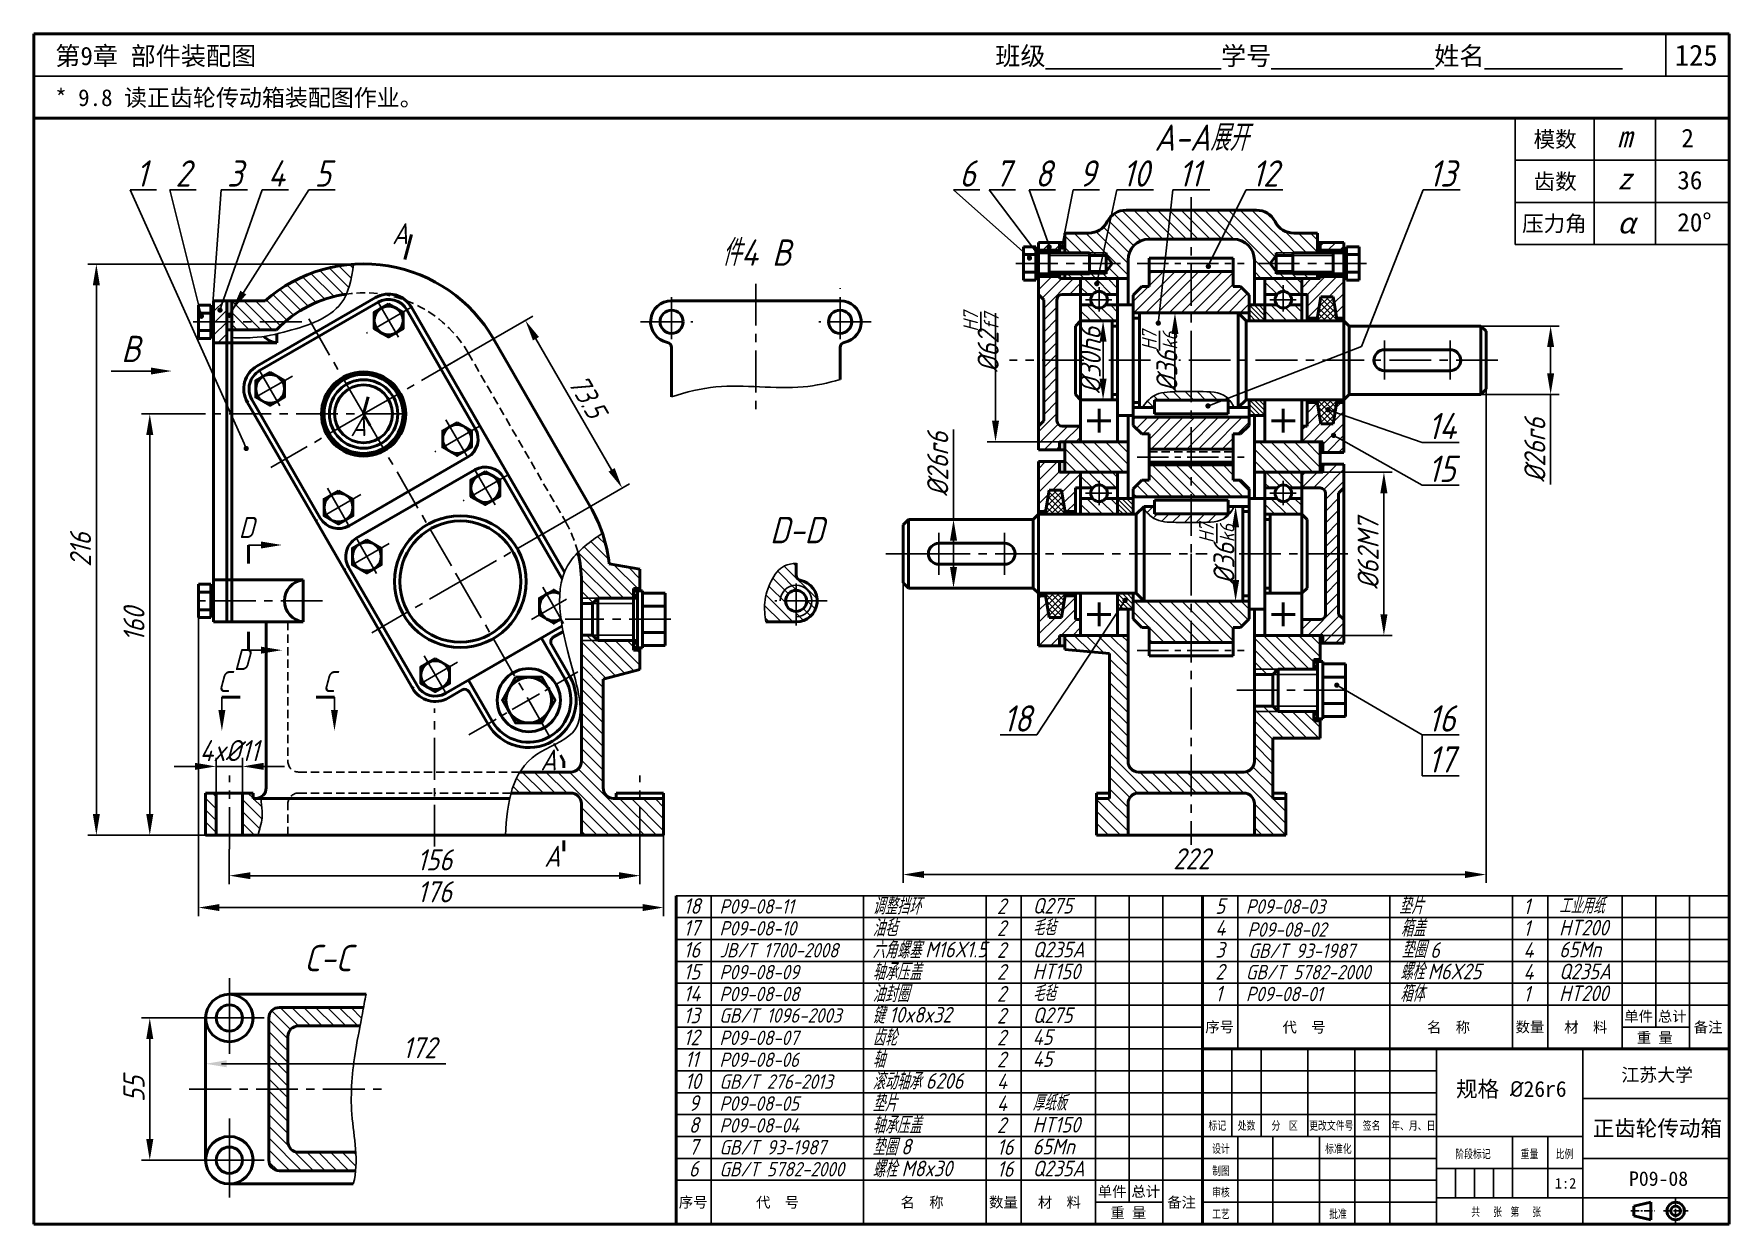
# Model space of a CAD drawing. Header units: millimetres. Extents: x 0 to 322, y 0 to 226.
import ezdxf

# ---------------------------------------------------------------- set-up
doc = ezdxf.new("R2010")
doc.units = ezdxf.units.MM
doc.header["$LTSCALE"] = 0.25
doc.linetypes.add('CENTER', pattern=[50.8, 31.75, -6.35, 6.35, -6.35])
doc.linetypes.add('HIDDEN', pattern=[9.525, 6.35, -3.175])
for name, color, linetype in [('尺寸层', 7, 'Continuous'), ('点画线层', 7, 'CENTER'), ('细实线层', 7, 'Continuous'), ('虚线层', 7, 'HIDDEN')]:
    doc.layers.add(name, color=color, linetype=linetype)
doc.layers.add('粗实线层', color=7, linetype='Continuous', lineweight=50)
doc.styles.get("Standard").update_dxf_attribs({"font": 'gbeitc.shx', "height": 4, "bigfont": 'gbcbig.shx'})
doc.styles.add('宋体', font='SimSun.ttf', dxfattribs={"height": 3.5})
doc.dimstyles.new('ISO-25', dxfattribs={"dimtxt": 4, "dimasz": 4, "dimexe": 1.6, "dimexo": 0, "dimgap": 1, "dimtad": 1, "dimlfac": 2, "dimdsep": 46, "dimtxsty": 'Standard', "dimcen": 0, "dimclrd": 256, "dimclre": 256, "dimclrt": 256, "dimadec": 0, "dimazin": 2, "dimtfac": 1, "dimtmove": 0, "dimatfit": 3, "dimfxl": 0, "dimlwd": -1, "dimlwe": -1, "dimarcsym": 0})
pattern_1 = [(135, (-123.6937, -15.9117), (-1.122532, -1.122532), [])]
pattern_2 = [(45, (-123.6937, -15.9117), (-1.122532, 1.122532), [])]
pattern_3 = [(135, (-1.6813, 5.1719), (-1.122532, -1.122532), [])]

msp = doc.modelspace()

# ---------------------------------------------------------------- texts
at = {"style": '宋体'}
for s, height, p in [('第9章 部件装配图', 3.5, (4.0542, 220.072)), ('班级%%U              %%U学号%%U             %%U姓名%%U           ', 3.5, (182.613, 220.072)), ('125', 4, (311.6723, 219.9634)), ('* 9.8 读正齿轮传动箱装配图作业。', 3.2, (4.0542, 212.2991)), ('序号', 2, (222.5009, 36.418)), ('代  号', 2, (237.1764, 36.3856)), ('名  称', 2, (264.6134, 36.3856)), ('数量', 2, (281.4377, 36.418)), ('材  料', 2, (290.7006, 36.3856)), ('单件', 2, (302.0857, 38.4478)), ('总计', 2, (308.4665, 38.4478)), ('备注', 2, (315.2797, 36.3856)), ('重 量', 2, (304.4746, 34.4089)), ('江苏大学', 2.5, (301.5261, 27.08)), ('正齿轮传动箱', 3, (296.0942, 16.6917)), ('P09-08', 2.75, (302.9894, 7.2608)), ('单件', 2, (202.0857, 5.1876)), ('总计', 2, (208.4665, 5.1876)), ('1:2', 2, (288.9033, 6.7449)), ('序号', 2, (122.5009, 3.1578)), ('代  号', 2, (137.1764, 3.1254)), ('名  称', 2, (164.6134, 3.1254)), ('数量', 2, (181.4377, 3.1578)), ('材  料', 2, (190.7006, 3.1254)), ('重 量', 2, (204.4746, 1.1486)), ('备注', 2, (215.2797, 3.1254))]:
    msp.add_text(s, height=height, dxfattribs=at).set_placement(p)
at = {"style": '宋体', "width": 0.75}
for s, p in [('标记', (223.1082, 17.9016)), ('处数', (228.6637, 17.9016)), ('分  区', (235.0859, 17.9016)), ('更改文件号', (242.2369, 17.9016)), ('签名', (252.4125, 17.9016)), ('年、月、日', (257.8204, 17.9016)), ('设计', (223.8051, 13.513)), ('标准化', (245.2723, 13.513)), ('阶段标记', (269.9861, 12.5066)), ('重量', (282.3991, 12.5066)), ('比例', (289.0657, 12.5066)), ('制图', (223.8051, 9.3191)), ('审核', (223.8051, 5.2473)), ('共   张  第   张', (273.0308, 1.53)), ('工艺', (223.8051, 1.1144)), ('批准', (246.0273, 1.1144))]:
    msp.add_text(s, height=1.6, dxfattribs=at).set_placement(p)
at = {"insert": (270.1375, 27.16), "char_height": 3, "width": 27.614907, "attachment_point": 1, "style": '宋体'}
msp.add_mtext('规格 {\\fISOCPEUR|b0|i0|c0|p34;%%C}26r6', dxfattribs=at)
at = {"layer": '尺寸层', "style": '宋体'}
for s, height, p in [('模数', 3, (284.8635, 204.4871)), ('2', 3.5, (312.9333, 204.4871)), ('齿数', 3, (284.8635, 196.4871)), ('36', 3.5, (312.1561, 196.4871)), ('压力角', 3, (282.6725, 188.4871)), ('20%%D', 3.5, (312.1561, 188.4871))]:
    msp.add_text(s, height=height, dxfattribs=at).set_placement(p)
at = {"layer": '尺寸层', "style": '宋体', "oblique": 15}
for s, p in [('m', (300.7853, 204.4871)), ('z', (300.7853, 196.4871)), ('α', (300.7853, 188.1244))]:
    msp.add_text(s, height=4, dxfattribs=at).set_placement(p)
at = {"layer": '细实线层'}
for s, height, p in [('A-A展开', 5, (212.8407, 203.808)), ('1', 5, (19.3894, 197.0019)), ('2', 5, (26.8811, 197.0019)), ('3', 5, (36.6753, 197.0019)), ('4', 5, (44.4509, 197.0019)), ('5', 5, (53.3092, 197.0019)), ('6', 5, (175.7887, 197.0019)), ('7', 5, (182.5441, 197.0019)), ('8', 5, (190.1596, 197.0019)), ('9', 5, (198.5218, 197.0019)), ('10', 5, (206.7764, 197.0019)), ('11', 5, (217.4222, 197.0019)), ('12', 5, (231.3293, 197.0019)), ('13', 5, (264.9765, 197.0019)), ('A', 4, (68.0109, 186.0666)), ('件4 B', 5, (130.6905, 181.9712)), ('B', 5, (16.589, 163.6707)), ('A', 4, (60.0811, 149.6166)), ('14', 5, (264.7828, 149.0395)), ('15', 5, (264.7828, 140.92)), ('D', 4, (38.913, 130.2924)), ('D-D', 5, (139.8178, 129.2897)), ('D', 4, (37.9473, 105.2102)), ('C', 4, (34.837, 101.0183)), ('C', 4, (54.7804, 101.0183)), ('18', 5, (184.0906, 93.5109)), ('16', 5, (264.7828, 93.5109)), ('17', 5, (264.7828, 85.7301)), ('A', 4, (96.206, 86.1305)), ('A', 4, (96.9347, 67.8461)), ('18', 2.96966, (123.4209, 58.9121)), ('P09-08-11', 2.74123, (130.2163, 58.9434)), ('调整挡环', 3.2, (159.2871, 58.7742)), ('2', 2.9697, (182.9261, 58.8702)), ('Q275', 2.96966, (189.7106, 58.961)), ('5', 2.9697, (224.4019, 58.9121)), ('P09-08-03', 2.74123, (230.2163, 58.9434)), ('垫片', 3.2, (259.2871, 58.8481)), ('1', 2.9697, (282.9261, 58.8702)), ('工业用纸', 2.96966, (289.7106, 58.961)), ('油毡', 3.2, (159.2871, 54.6166)), ('毛毡', 2.96966, (189.7106, 54.8035)), ('箱盖', 3.2, (259.6022, 54.5724)), ('17', 2.96966, (123.4209, 54.7545)), ('P09-08-10', 2.74123, (130.2163, 54.7859)), ('2', 2.9697, (182.9261, 54.7127)), ('4', 2.9697, (224.4019, 54.7545)), ('P09-08-02', 2.74123, (230.5314, 54.5547)), ('1', 2.9697, (282.9261, 54.7127)), ('HT200', 2.96966, (289.7106, 54.8035)), ('C-C', 5, (51.3205, 48.0144)), ('16', 2.96966, (123.4209, 50.597)), ('JB/T 1700-2008', 2.741228, (130.2163, 50.6283)), ('六角螺塞', 3.2, (159.2871, 50.4591)), ('M16X1.5', 2.96966, (169.2926, 50.646)), ('2', 2.9697, (182.9261, 50.5552)), ('Q235A', 2.96966, (189.7106, 50.646)), ('3', 2.9697, (224.4019, 50.597)), ('GB/T 93-1987', 2.741228, (230.707, 50.5321)), ('垫圈', 3.2, (259.7778, 50.5497)), ('6', 2.9697, (265.2024, 50.5497)), ('4', 2.9697, (282.9261, 50.5552)), ('65Mn', 2.96966, (289.7106, 50.646)), ('15', 2.96966, (123.4209, 46.4395)), ('P09-08-09', 2.74123, (130.2163, 46.4708)), ('轴承压盖', 3.2, (159.2871, 46.3016)), ('2', 2.9697, (182.9261, 46.3976)), ('HT150', 2.96966, (189.7106, 46.4885)), ('2', 2.9697, (224.4019, 46.4395)), ('GB/T 5782-2000', 2.741228, (230.2163, 46.4708)), ('螺栓', 3.2, (259.4976, 46.3755)), ('M6X25', 2.96966, (264.7715, 46.4885)), ('4', 2.9697, (282.9261, 46.3976)), ('Q235A', 2.96966, (289.7106, 46.4885)), ('14', 2.96966, (123.4209, 42.2819)), ('油封圈', 3.2, (159.2871, 42.1441)), ('2', 2.9697, (182.9261, 42.2401)), ('毛毡', 2.96966, (189.7106, 42.3309)), ('1', 2.9697, (224.4019, 42.2819)), ('箱体', 3.2, (259.4976, 42.218)), ('1', 2.9697, (282.9261, 42.2401)), ('HT200', 2.96966, (289.7106, 42.3309)), ('P09-08-08', 2.74123, (130.2163, 42.3133)), ('P09-08-01', 2.74123, (230.2163, 42.3133)), ('13', 2.96966, (123.4209, 38.1244)), ('GB/T 1096-2003', 2.741228, (130.1822, 38.248)), ('键', 3.2, (159.253, 38.0788)), ('10x8x32', 2.96966, (162.4323, 38.2657)), ('2', 2.9697, (182.9261, 38.0826)), ('Q275', 2.96966, (189.7106, 38.1734)), ('12', 2.96966, (123.4209, 33.9669)), ('P09-08-07', 2.74123, (130.2163, 33.9982)), ('齿轮', 3.2, (159.2871, 33.829)), ('2', 2.9697, (182.9261, 33.9251)), ('45', 2.96966, (189.7106, 34.0159)), ('11', 2.96966, (123.6607, 29.8094)), ('P09-08-06', 2.74123, (130.2163, 29.8407)), ('轴', 3.2, (159.2871, 29.6715)), ('2', 2.9697, (182.9261, 29.7675)), ('45', 2.96966, (189.7106, 29.8583)), ('滚动轴承', 3.2, (159.2871, 25.5139)), ('10', 2.96966, (123.6607, 25.6518)), ('GB/T 276-2013', 2.741228, (130.2163, 25.6832)), ('6206', 2.96966, (169.3861, 25.7008)), ('4', 2.9697, (182.9261, 25.61)), ('9', 2.9697, (124.4019, 21.4943)), ('P09-08-05', 2.74123, (130.2163, 21.5256)), ('垫片', 3.2, (159.2871, 21.3564)), ('4', 2.9697, (182.9261, 21.4525)), ('厚纸板', 2.96966, (189.7106, 21.5433)), ('8', 2.9697, (124.4019, 17.3368)), ('P09-08-04', 2.74123, (130.2163, 17.3681)), ('轴承压盖', 3.2, (159.2871, 17.1989)), ('2', 2.9697, (182.9261, 17.2949)), ('HT150', 2.96966, (189.7106, 17.3858)), ('7', 2.9697, (124.4019, 13.1792)), ('垫圈', 3.2, (159.2871, 13.0414)), ('8', 2.9697, (164.7106, 13.2282)), ('16', 2.96966, (182.9261, 13.1374)), ('65Mn', 2.96966, (189.7106, 13.2282)), ('GB/T 93-1987', 2.741228, (130.2163, 13.2106)), ('6', 2.9697, (124.4019, 9.0217)), ('GB/T 5782-2000', 2.741228, (130.2163, 9.053)), ('螺栓', 3.2, (159.2871, 8.8838)), ('M8x30', 2.96966, (164.8041, 9.0707)), ('16', 2.96966, (182.9261, 8.9799)), ('Q235A', 2.96966, (189.7106, 9.0707))]:
    msp.add_text(s, height=height, dxfattribs=at).set_placement(p)
at = {"layer": '细实线层', "char_height": 4, "attachment_point": 5, "rotation": 90}
for s, insert in [('%%C30h6', (200.6695, 164.0319)), ('%%C36{\\H0.7x;\\SH7/k6;}', (213.8336, 163.8342))]:
    msp.add_mtext(s, dxfattribs=dict(at, insert=insert))
at = {"layer": '细实线层', "insert": (73.2569, 33.4928), "char_height": 4, "attachment_point": 5}
msp.add_mtext('172', dxfattribs=at)

# ---------------------------------------------------------------- blocks, each defined once
blk = doc.blocks.new('*D0')
at = {"layer": 'Defpoints', "color": 0, "transparency": 16777216}
for p in [(62.62, 182.27), (11.86, 73.84), (62.62, 73.84)]:
    blk.add_point(p, dxfattribs=at)
at = {"layer": '细实线层', "transparency": 16777216}
for p, q in [((62.62, 182.27), (10.26, 182.27)), ((11.86, 178.27), (11.86, 77.84)), ((62.62, 73.84), (10.26, 73.84))]:
    blk.add_line(p, q, dxfattribs=at)
for points in [[(11.2, 178.27), (12.53, 178.27), (11.86, 182.27)], [(11.2, 77.84), (12.53, 77.84), (11.86, 73.84)]]:
    blk.add_solid(points, dxfattribs=at)
at = {"layer": '细实线层', "transparency": 16777216, "insert": (8.86, 128.05), "char_height": 4, "attachment_point": 5, "rotation": 90}
blk.add_mtext('216', dxfattribs=at)
blk = doc.blocks.new('*D1')
at = {"layer": 'Defpoints', "color": 0, "transparency": 16777216}
for p in [(22.01, 153.84), (32.62, 153.84), (32.62, 73.84)]:
    blk.add_point(p, dxfattribs=at)
at = {"layer": '细实线层', "transparency": 16777216}
for p, q in [((32.62, 153.84), (20.41, 153.84)), ((22.01, 77.84), (22.01, 149.84)), ((32.62, 73.84), (20.41, 73.84))]:
    blk.add_line(p, q, dxfattribs=at)
for points in [[(21.34, 149.84), (22.68, 149.84), (22.01, 153.84)], [(21.34, 77.84), (22.68, 77.84), (22.01, 73.84)]]:
    blk.add_solid(points, dxfattribs=at)
at = {"layer": '细实线层', "transparency": 16777216, "insert": (19.01, 113.84), "char_height": 4, "attachment_point": 5, "rotation": 90}
blk.add_mtext('160', dxfattribs=at)
blk = doc.blocks.new('*D2')
at = {"layer": 'Defpoints', "color": 0, "transparency": 16777216}
for p in [(39.62, 86.91), (34.62, 81.84), (39.62, 81.84)]:
    blk.add_point(p, dxfattribs=at)
at = {"layer": '细实线层', "transparency": 16777216}
for p, q in [((34.62, 81.84), (34.62, 88.51)), ((39.62, 81.84), (39.62, 88.51)), ((30.62, 86.91), (26.62, 86.91)), ((34.62, 86.91), (39.62, 86.91)), ((43.62, 86.91), (47.62, 86.91))]:
    blk.add_line(p, q, dxfattribs=at)
for points in [[(30.62, 87.58), (30.62, 86.25), (34.62, 86.91)], [(43.62, 87.58), (43.62, 86.25), (39.62, 86.91)]]:
    blk.add_solid(points, dxfattribs=at)
at = {"layer": '细实线层', "transparency": 16777216, "insert": (37.12, 89.91), "char_height": 4, "attachment_point": 5}
blk.add_mtext('4x%%C11', dxfattribs=at)
blk = doc.blocks.new('*D3')
at = {"layer": 'Defpoints', "color": 0, "transparency": 16777216}
for p in [(37.12, 71.21), (115.12, 71.21), (115.12, 66.16)]:
    blk.add_point(p, dxfattribs=at)
at = {"layer": '细实线层', "transparency": 16777216}
for p, q in [((37.12, 71.21), (37.12, 64.56)), ((115.12, 71.21), (115.12, 64.56)), ((41.12, 66.16), (111.12, 66.16))]:
    blk.add_line(p, q, dxfattribs=at)
for points in [[(41.12, 66.82), (41.12, 65.49), (37.12, 66.16)], [(111.12, 66.82), (111.12, 65.49), (115.12, 66.16)]]:
    blk.add_solid(points, dxfattribs=at)
at = {"layer": '细实线层', "transparency": 16777216, "insert": (76.12, 69.16), "char_height": 4, "attachment_point": 5}
blk.add_mtext('156', dxfattribs=at)
blk = doc.blocks.new('*D4')
at = {"layer": 'Defpoints', "color": 0, "transparency": 16777216}
for p in [(31.25, 115.18), (119.62, 73.84), (119.62, 60.1)]:
    blk.add_point(p, dxfattribs=at)
at = {"layer": '细实线层', "transparency": 16777216}
for p, q in [((31.25, 115.18), (31.25, 58.5)), ((119.62, 73.84), (119.62, 58.5)), ((35.25, 60.1), (115.62, 60.1))]:
    blk.add_line(p, q, dxfattribs=at)
for points in [[(35.25, 60.77), (35.25, 59.44), (31.25, 60.1)], [(115.62, 60.77), (115.62, 59.44), (119.62, 60.1)]]:
    blk.add_solid(points, dxfattribs=at)
at = {"layer": '细实线层', "transparency": 16777216, "insert": (76.12, 63.1), "char_height": 4, "attachment_point": 5}
blk.add_mtext('176', dxfattribs=at)
blk = doc.blocks.new('*D5')
at = {"layer": 'Defpoints', "color": 0, "transparency": 16777216}
for p in [(31.29, 39.14), (22.01, 12.14), (31.29, 12.14)]:
    blk.add_point(p, dxfattribs=at)
at = {"layer": '细实线层', "transparency": 16777216}
for p, q in [((31.29, 39.14), (20.41, 39.14)), ((22.01, 35.14), (22.01, 16.14)), ((31.29, 12.14), (20.41, 12.14))]:
    blk.add_line(p, q, dxfattribs=at)
for points in [[(21.34, 35.14), (22.68, 35.14), (22.01, 39.14)], [(21.34, 16.14), (22.68, 16.14), (22.01, 12.14)]]:
    blk.add_solid(points, dxfattribs=at)
at = {"layer": '细实线层', "transparency": 16777216, "insert": (19.01, 25.64), "char_height": 4, "attachment_point": 5, "rotation": 90}
blk.add_mtext('55', dxfattribs=at)
blk = doc.blocks.new('*D6')
at = {"layer": 'Defpoints', "color": 0, "transparency": 16777216}
for p in [(93.36, 171.58), (78.21, 162.84), (96.59, 131.01)]:
    blk.add_point(p, dxfattribs=at)
at = {"layer": '细实线层', "transparency": 16777216}
for p, q in [((78.21, 162.84), (94.75, 172.38)), ((109.74, 143.22), (95.36, 168.12)), ((96.59, 131.01), (113.12, 140.56))]:
    blk.add_line(p, q, dxfattribs=at)
for points in [[(95.94, 168.45), (94.79, 167.79), (93.36, 171.58)], [(110.32, 143.56), (109.16, 142.89), (111.74, 139.76)]]:
    blk.add_solid(points, dxfattribs=at)
at = {"layer": '细实线层', "transparency": 16777216, "insert": (105.15, 157.17), "char_height": 4, "attachment_point": 5, "rotation": 300}
blk.add_mtext('73.5', dxfattribs=at)
blk = doc.blocks.new('*D7')
at = {"layer": 'Defpoints', "color": 0, "transparency": 16777216}
for p in [(274.83, 170.53), (274.83, 157.53), (288.1, 157.53)]:
    blk.add_point(p, dxfattribs=at)
at = {"layer": '细实线层', "transparency": 16777216}
for p, q in [((274.83, 170.53), (289.7, 170.53)), ((288.1, 166.53), (288.1, 161.53)), ((274.83, 157.53), (289.7, 157.53)), ((288.1, 157.53), (288.1, 140.45))]:
    blk.add_line(p, q, dxfattribs=at)
for points in [[(287.43, 166.53), (288.77, 166.53), (288.1, 170.53)], [(287.43, 161.53), (288.77, 161.53), (288.1, 157.53)]]:
    blk.add_solid(points, dxfattribs=at)
at = {"layer": '细实线层', "transparency": 16777216, "insert": (285.1, 146.99), "char_height": 4, "attachment_point": 5, "rotation": 90}
blk.add_mtext('%%C26r6', dxfattribs=at)
blk = doc.blocks.new('*D8')
at = {"layer": 'Defpoints', "color": 0, "transparency": 16777216}
for p in [(182.66, 186.42), (190.83, 186.42), (194.83, 148.53)]:
    blk.add_point(p, dxfattribs=at)
at = {"layer": '细实线层', "transparency": 16777216}
for p, q in [((182.66, 152.53), (182.66, 172.95)), ((194.83, 148.53), (181.06, 148.53))]:
    blk.add_line(p, q, dxfattribs=at)
blk.add_solid([(181.99, 152.53), (183.33, 152.53), (182.66, 148.53)], dxfattribs=at)
at = {"layer": '细实线层', "transparency": 16777216, "insert": (179.89, 167.47), "char_height": 4, "attachment_point": 5, "rotation": 90}
blk.add_mtext('%%C62{\\H0.7x;\\SH7/f7;}', dxfattribs=at)
blk = doc.blocks.new('*D9')
at = {"layer": 'Defpoints', "color": 0, "transparency": 16777216}
for p in [(171.19, 133.78), (171.19, 120.78), (174.68, 120.78)]:
    blk.add_point(p, dxfattribs=at)
at = {"layer": '细实线层', "transparency": 16777216}
for p, q in [((174.68, 133.78), (174.68, 150.87)), ((171.19, 133.78), (176.28, 133.78)), ((174.68, 124.78), (174.68, 129.78)), ((171.19, 120.78), (176.28, 120.78))]:
    blk.add_line(p, q, dxfattribs=at)
for points in [[(174.01, 129.78), (175.35, 129.78), (174.68, 133.78)], [(174.01, 124.78), (175.35, 124.78), (174.68, 120.78)]]:
    blk.add_solid(points, dxfattribs=at)
at = {"layer": '细实线层', "transparency": 16777216, "insert": (171.68, 144.32), "char_height": 4, "attachment_point": 5, "rotation": 90}
blk.add_mtext('%%C26r6', dxfattribs=at)
blk = doc.blocks.new('*D10')
at = {"layer": 'Defpoints', "color": 0, "transparency": 16777216}
for p in [(230.2, 136.28), (228.26, 118.28), (230.2, 118.28)]:
    blk.add_point(p, dxfattribs=at)
at = {"layer": '细实线层', "transparency": 16777216}
for p, q in [((228.26, 132.28), (228.26, 122.28)), ((230.2, 118.28), (226.66, 118.28))]:
    blk.add_line(p, q, dxfattribs=at)
for points in [[(227.59, 132.28), (228.93, 132.28), (228.26, 136.28)], [(227.59, 122.28), (228.93, 122.28), (228.26, 118.28)]]:
    blk.add_solid(points, dxfattribs=at)
at = {"layer": '细实线层', "transparency": 16777216, "insert": (224.69, 127.28), "char_height": 4, "attachment_point": 5, "rotation": 90}
blk.add_mtext('%%C36{\\H0.7x;\\SH7/k6;}', dxfattribs=at)
blk = doc.blocks.new('*D11')
at = {"layer": 'Defpoints', "color": 0, "transparency": 16777216}
for p in [(244.33, 142.78), (256.43, 142.78), (244.33, 111.78)]:
    blk.add_point(p, dxfattribs=at)
at = {"layer": '细实线层', "transparency": 16777216}
for p, q in [((244.33, 142.78), (258.03, 142.78)), ((256.43, 115.78), (256.43, 138.78)), ((244.33, 111.78), (258.03, 111.78))]:
    blk.add_line(p, q, dxfattribs=at)
for points in [[(255.76, 138.78), (257.1, 138.78), (256.43, 142.78)], [(255.76, 115.78), (257.1, 115.78), (256.43, 111.78)]]:
    blk.add_solid(points, dxfattribs=at)
at = {"layer": '细实线层', "transparency": 16777216, "insert": (253.43, 127.28), "char_height": 4, "attachment_point": 5, "rotation": 90}
blk.add_mtext('%%C62M7', dxfattribs=at)
blk = doc.blocks.new('*D12')
at = {"layer": 'Defpoints', "color": 0, "transparency": 16777216}
for p in [(275.83, 164.03), (165.1, 127.28), (275.83, 66.37)]:
    blk.add_point(p, dxfattribs=at)
at = {"layer": '细实线层', "transparency": 16777216}
for p, q in [((275.83, 164.03), (275.83, 64.77)), ((165.1, 127.28), (165.1, 64.77)), ((169.1, 66.37), (271.83, 66.37))]:
    blk.add_line(p, q, dxfattribs=at)
for points in [[(169.1, 67.04), (169.1, 65.71), (165.1, 66.37)], [(271.83, 67.04), (271.83, 65.71), (275.83, 66.37)]]:
    blk.add_solid(points, dxfattribs=at)
at = {"layer": '细实线层', "transparency": 16777216, "insert": (219.9, 69.37), "char_height": 4, "attachment_point": 5}
blk.add_mtext('222', dxfattribs=at)
blk = doc.blocks.new('_Dot')
at = {"color": 0, "linetype": 'ByBlock', "lineweight": -2}
blk.add_line((-0.5, 0), (-1, 0), dxfattribs=at)
at = {"color": 0, "linetype": 'ByBlock', "const_width": 0.5}
blk.add_lwpolyline([(-0.25, 0, 1), (0.25, 0, 1)], format="xyb", close=True, dxfattribs=at)

# ---------------------------------------------------------------- dimensions: what is measured, and where the dimension line sits
at = {"layer": '细实线层'}
dim = msp.add_linear_dim(base=(182.661, 186.4166), p1=(194.8259, 148.5319), p2=(190.8259, 186.4166), angle=90, text='%%C62{\\H0.7x;\\SH7/f7;}', dimstyle='ISO-25', override={"dimgap": 0.2, "dimse2": 1, "dimsd1": 0, "dimsd2": 1}, dxfattribs=at)
dim.commit()
dim.dimension.update_dxf_attribs({"geometry": '*D8', "text_midpoint": (179.8943, 167.4743)})
for base, p1, p2, text, picture, middle in [((11.8647, 73.8357), (62.6221, 182.2732), (62.6221, 73.8357), '216', '*D0', (8.8647, 128.0545)), ((22.0095, 153.8357), (32.6221, 73.8357), (32.6221, 153.8357), '160', '*D1', (19.0095, 113.8357)), ((256.4312, 142.7819), (244.3259, 111.7819), (244.3259, 142.7819), '%%C<>M7', '*D11', (253.4312, 127.2819)), ((22.0095, 12.1356), (31.2929, 39.1356), (31.2929, 12.1356), '55', '*D5', (19.0095, 25.6356))]:
    dim = msp.add_linear_dim(base=base, p1=p1, p2=p2, angle=90, text=text, dimstyle='ISO-25', dxfattribs=at)
    dim.commit()
    dim.dimension.update_dxf_attribs({"geometry": picture, "text_midpoint": middle})
dim = msp.add_aligned_dim(p1=(96.5856, 131.0093), p2=(78.2106, 162.8357), distance=-17.4967, dimstyle='ISO-25', dxfattribs=at)
dim.commit()
dim.dimension.update_dxf_attribs({"geometry": '*D6', "text_midpoint": (105.1487, 157.1708)})
for base, p1, p2, picture, middle in [((288.0998, 157.5319), (274.8259, 170.5319), (274.8259, 157.5319), '*D7', (288.0998, 146.9902)), ((174.6804, 120.7819), (171.186, 133.7819), (171.186, 120.7819), '*D9', (174.6804, 144.3235))]:
    dim = msp.add_linear_dim(base=base, p1=p1, p2=p2, angle=90, text='%%C<>r6', dimstyle='ISO-25', dxfattribs=at)
    dim.commit()
    dim.dimension.update_dxf_attribs({"geometry": picture, "text_midpoint": middle, "dimtype": 160})
for base, p1, p2, text, picture, middle in [((275.8259, 66.3748), (165.0994, 127.2819), (275.8259, 164.0319), '222', '*D12', (219.8997, 66.3748)), ((119.6221, 60.1048), (31.25, 115.1819), (119.6221, 73.8357), '176', '*D4', (76.1221, 60.1048)), ((39.6221, 86.9126), (34.6221, 81.8357), (39.6221, 81.8357), '4x%%C11', '*D2', (37.1221, 86.9126))]:
    dim = msp.add_linear_dim(base=base, p1=p1, p2=p2, text=text, dimstyle='ISO-25', dxfattribs=at)
    dim.commit()
    dim.dimension.update_dxf_attribs({"geometry": picture, "text_midpoint": middle, "dimtype": 160})
dim = msp.add_linear_dim(base=(228.2584, 118.2819), p1=(230.2009, 136.2819), p2=(230.2009, 118.2819), angle=90, text='%%C<>{\\H0.7x;\\SH7/k6;}', dimstyle='ISO-25', override={"dimse1": 1}, dxfattribs=at)
dim.commit()
dim.dimension.update_dxf_attribs({"geometry": '*D10', "text_midpoint": (228.2584, 127.2819), "dimtype": 160})
dim = msp.add_linear_dim(base=(115.1221, 66.1565), p1=(37.1221, 71.209), p2=(115.1221, 71.209), text='156', dimstyle='ISO-25', dxfattribs=at)
dim.commit()
dim.dimension.update_dxf_attribs({"geometry": '*D3', "text_midpoint": (76.1221, 69.1565)})

# ---------------------------------------------------------------- hatches: boundary and pattern name
h = msp.add_hatch()
h.set_pattern_fill('ANSI31', color=256, scale=0.5, angle=90, style=0)
h.set_pattern_definition(pattern_3)
h.paths.add_polyline_path([(119.6221, 80.8357), (115.1221, 80.8357), (115.1221, 73.8357), (119.6221, 73.8357)])
edge = h.paths.add_edge_path()
edge.add_line((115.1221, 80.8357), (110.1221, 80.8357))
edge.add_arc((110.1221, 82.8357), 2, 180, 270, ccw=False)
edge.add_line((108.1221, 82.8357), (108.1221, 103.4601))
edge.add_line((108.1221, 103.4601), (115.1221, 105.3357))
edge.add_line((115.1221, 105.3357), (115.1221, 109.0106))
edge.add_line((115.1221, 109.0106), (113.8962, 109.0106))
edge.add_line((113.8962, 109.0106), (113.8962, 110.8357))
edge.add_line((113.8962, 110.8357), (107.1221, 110.8357))
edge.add_line((107.1221, 110.8357), (103.9971, 110.8357))
edge.add_line((103.9971, 110.8357), (103.9971, 87.8357))
edge.add_arc((101.9971, 87.8357), 2, -90, 0, ccw=False)
edge.add_line((101.9971, 85.8357), (92.2982, 85.8357))
edge.add_spline(control_points=[(92.2982, 85.8357), (91.5506, 84.6293), (91.0114, 83.2827), (90.6192, 81.8357)], knot_values=[53.48968296, 53.48968296, 53.48968296, 53.48968296, 57.88115505, 57.88115505, 57.88115505, 57.88115505], degree=3, periodic=0)
edge.add_line((90.6192, 81.8357), (101.9971, 81.8357))
edge.add_arc((101.9971, 79.8357), 2, 0, 90, ccw=False)
edge.add_line((103.9971, 79.8357), (103.9971, 73.8357))
edge.add_line((103.9971, 73.8357), (115.1221, 73.8357))
edge.add_line((115.1221, 73.8357), (115.1221, 80.8357))
h.paths.add_polyline_path([(106.1221, 111.8357), (103.9971, 111.8357), (103.9971, 110.8357), (107.1221, 110.8357)])
h = msp.add_hatch()
h.set_pattern_fill('ANSI31', color=256, scale=0.5, angle=90, style=0)
h.set_pattern_definition(pattern_3)
h.paths.add_polyline_path([(34.6221, 81.8357), (32.6221, 81.8357), (32.6221, 80.8357), (32.6221, 73.8357), (34.6221, 73.8357)])
edge = h.paths.add_edge_path()
edge.add_spline(control_points=[(42.567, 73.8357), (42.7198, 74.3758), (43.0206, 75.4631), (43.3785, 76.9908), (43.3294, 78.8039), (43.1915, 80.0344), (43.0848, 80.8357)], knot_values=[1.44573687, 1.44573687, 1.44573687, 1.44573687, 3.13145174, 4.83071783, 6.11961662, 8.54510357, 8.54510357, 8.54510357, 8.54510357], degree=3, periodic=0)
edge.add_line((43.0848, 80.8357), (41.6221, 80.8357))
edge.add_line((41.6221, 80.8357), (41.6221, 81.8357))
edge.add_line((41.6221, 81.8357), (39.6221, 81.8357))
edge.add_line((39.6221, 81.8357), (39.6221, 73.8357))
edge.add_line((39.6221, 73.8357), (42.567, 73.8357))
h = msp.add_hatch()
h.set_pattern_fill('ANSI31', color=256, scale=0.5, angle=90, style=0)
h.set_pattern_definition([(135, (-8.6275, 0), (-1.122532, -1.122532), [])])
edge = h.paths.add_edge_path()
edge.add_spline(control_points=[(61.9636, 37.6356), (62.1137, 38.4134), (62.3378, 39.5816), (62.5437, 40.7452), (62.6143, 41.1356)], knot_values=[5.95127549, 5.95127549, 5.95127549, 5.95127549, 8.30919018, 9.50172713, 9.50172713, 9.50172713, 9.50172713], degree=3, periodic=0)
edge.add_line((62.6143, 41.1356), (46.6221, 41.1356))
edge.add_arc((46.6221, 39.1356), 2, 90, 180)
edge.add_line((44.6221, 39.1356), (44.6221, 30.4446))
edge.add_line((44.6221, 30.4446), (48.2471, 30.4446))
edge.add_line((48.2471, 30.4446), (48.2471, 35.6356))
edge.add_arc((50.2471, 35.6356), 2, 90, 180, ccw=False)
edge.add_line((50.2471, 37.6356), (51.6221, 37.6356))
edge.add_line((51.6221, 37.6356), (61.9636, 37.6356))
edge = h.paths.add_edge_path()
edge.add_arc((46.6221, 12.1356), 2, 180, 270)
edge.add_line((46.6221, 10.1356), (61.1181, 10.1356))
edge.add_spline(control_points=[(61.1181, 10.1356), (61.2287, 11.2994), (61.2174, 12.4657), (61.1428, 13.6356)], knot_values=[33.65491144, 33.65491144, 33.65491144, 33.65491144, 37.25419858, 37.25419858, 37.25419858, 37.25419858], degree=3, periodic=0)
edge.add_line((61.1428, 13.6356), (51.6221, 13.6356))
edge.add_line((51.6221, 13.6356), (50.2471, 13.6356))
edge.add_arc((50.2471, 15.6356), 2, 180, 270, ccw=False)
edge.add_line((48.2471, 15.6356), (48.2471, 25.6356))
edge.add_line((48.2471, 25.6356), (44.6221, 25.6356))
edge.add_line((44.6221, 25.6356), (44.6221, 12.1356))
h.paths.add_polyline_path([(48.2471, 25.6356), (48.2471, 30.4446), (44.6221, 30.4446), (44.6221, 25.6356)])
at = {"layer": '粗实线层'}
h = msp.add_hatch(color=256, dxfattribs=at)
h.dxf.hatch_style = 1
h.paths.add_polyline_path([(36.6221, 169.8357), (37.6221, 169.8357), (37.6221, 175.3357), (36.6221, 175.3357)])
at = {"layer": '细实线层'}
h = msp.add_hatch(dxfattribs=at)
h.set_pattern_fill('ANSI31', color=256, scale=0.5, style=0)
h.set_pattern_definition(pattern_2)
h.paths.add_polyline_path([(248.8259, 144.2819), (244.8259, 144.2819), (244.8259, 142.7819), (240.8259, 142.7819), (240.8259, 139.7819), (244.3259, 139.7819, -0.41421356), (245.3259, 138.7819), (245.3259, 127.2819), (247.8259, 127.2819), (247.8259, 138.7819), (248.8259, 139.7819)])
h.paths.add_polyline_path([(247.8259, 127.2819), (245.3259, 127.2819), (245.3259, 115.7819, -0.41421356), (244.3259, 114.7819), (240.8259, 114.7819), (240.8259, 111.7819), (244.8259, 111.7819), (244.8259, 110.2819), (248.8259, 110.2819), (248.8259, 114.7819), (247.8259, 115.7819)])
h.paths.add_polyline_path([(194.8259, 186.4166), (190.8259, 186.4166), (190.8259, 184.9166), (194.8259, 184.9166)])
h.paths.add_polyline_path([(198.8259, 179.5319), (194.8259, 179.5319), (194.8259, 179.9166), (190.8259, 179.9166), (190.8259, 176.5319), (191.8259, 175.5319), (191.8259, 164.0319), (194.3259, 164.0319), (194.3259, 175.5319, -0.41421356), (195.3259, 176.5319), (198.8259, 176.5319)])
h.paths.add_polyline_path([(194.3259, 164.0319), (191.8259, 164.0319), (191.8259, 152.5319), (190.8259, 151.5319), (190.8259, 147.0319), (194.8259, 147.0319), (194.8259, 148.5319), (195.8259, 148.5319), (198.8259, 148.5319), (198.8259, 151.5319), (195.3259, 151.5319, -0.41421356), (194.3259, 152.5319)])
h = msp.add_hatch(dxfattribs=at)
h.set_pattern_fill('ANSI31', color=256, scale=0.5, style=0)
h.set_pattern_definition([(45, (246.7198, 185.8506), (-1.122532, 1.122532), [])])
h.paths.add_polyline_path([(244.3259, 186.4166), (244.3259, 184.9166), (248.8259, 184.9166), (248.8259, 186.4166)])
h.paths.add_polyline_path([(248.8259, 179.9166), (244.3259, 179.9166), (244.3259, 179.5319), (240.8259, 179.5319), (240.8259, 176.5319), (241.8259, 176.5319), (241.8259, 172.0319), (243.7985, 172.0319), (244.4436, 176.1012), (246.8184, 176.1012), (247.4634, 172.0319), (248.8259, 172.0319)])
h.paths.add_polyline_path([(244.4436, 151.9625), (243.7985, 156.0319), (241.8259, 156.0319), (241.8259, 151.5319), (240.8259, 151.5319), (240.8259, 148.5319), (244.8259, 148.5319), (244.8259, 146.5319), (248.8259, 146.5319), (248.8259, 156.0319), (247.4634, 156.0319), (246.8184, 151.9625)])
h.paths.add_polyline_path([(195.2081, 139.3512), (195.8532, 135.2819), (197.8259, 135.2819), (197.8259, 139.7819), (198.8259, 139.7819), (198.8259, 142.7819), (195.8259, 142.7819), (194.8259, 142.7819), (194.8259, 144.7819), (190.8259, 144.7819), (190.8259, 135.2819), (192.1883, 135.2819), (192.8334, 139.3512)])
h.paths.add_polyline_path([(192.8334, 115.2125), (192.1883, 119.2819), (190.8259, 119.2819), (190.8259, 109.7819), (194.8259, 109.7819), (194.8259, 111.7819), (198.8259, 111.7819), (198.8259, 114.7819), (197.8259, 114.7819), (197.8259, 119.2819), (195.8532, 119.2819), (195.2081, 115.2125)])
h = msp.add_hatch(color=256, dxfattribs=at)
h.paths.add_polyline_path([(195.8259, 186.4166), (194.8259, 186.4166), (194.8259, 184.4166), (195.8259, 184.4166)])
h.paths.add_polyline_path([(195.8259, 179.5319), (195.8259, 180.4166), (194.8259, 180.4166), (194.8259, 179.5319)])
h = msp.add_hatch(color=256, dxfattribs=at)
h.paths.add_polyline_path([(244.3259, 186.4166), (243.8259, 186.4166), (243.8259, 184.4166), (244.3259, 184.4166)])
h.paths.add_polyline_path([(244.3259, 180.4166), (243.8259, 180.4166), (243.8259, 179.5319), (244.3259, 179.5319)])
h = msp.add_hatch(dxfattribs=at)
h.set_pattern_fill('ANSI31', color=256, scale=0.5, style=0)
h.set_pattern_definition(pattern_2)
h.paths.add_polyline_path([(230.8259, 176.3949), (229.1889, 178.0319), (227.8259, 178.0319), (227.8259, 180.9069), (219.8259, 180.9069), (219.8259, 173.0319), (230.8259, 173.0319)])
h.paths.add_polyline_path([(219.8259, 180.9069), (211.8259, 180.9069), (211.8259, 178.0319), (210.4628, 178.0319), (208.8259, 176.3949), (208.8259, 174.5319), (208.8259, 173.0319), (219.8259, 173.0319)])
h.paths.add_polyline_path([(219.8259, 153.2079), (208.8259, 153.2079), (208.8259, 151.6688), (210.4628, 150.0319), (211.8259, 150.0319), (211.8259, 147.1569), (219.8259, 147.1569)])
h.paths.add_polyline_path([(227.8259, 150.0319), (229.1889, 150.0319), (230.8259, 151.6688), (230.8259, 153.2079), (219.8259, 153.2079), (219.8259, 147.1569), (227.8259, 147.1569)])
h = msp.add_hatch(dxfattribs=at)
h.set_pattern_fill('ANSI31', color=256, scale=0.5, angle=90, style=0)
h.set_pattern_definition(pattern_1)
h.paths.add_polyline_path([(198.8259, 179.5319), (198.8259, 176.5319), (201.1079, 176.5319, -0.47282419), (203.5438, 176.5319), (205.8259, 176.5319), (205.8259, 179.5319)])
h = msp.add_hatch(dxfattribs=at)
h.set_pattern_fill('ANSI31', color=256, scale=0.5, angle=90, style=0)
h.set_pattern_definition(pattern_1)
h.paths.add_polyline_path([(240.8259, 179.5319), (233.8259, 179.5319), (233.8259, 176.5319), (236.1079, 176.5319, -0.47282419), (238.5438, 176.5319), (240.8259, 176.5319)])
h = msp.add_hatch(dxfattribs=at)
h.set_pattern_fill('ANSI31', color=256, scale=0.5, style=0)
h.set_pattern_definition([(45, (-105.6613, -15.9117), (-1.122532, 1.122532), [])])
h.paths.add_polyline_path([(34.1221, 171.3357), (34.1221, 167.3357), (36.6221, 167.3357), (36.6221, 171.3357)])
h.paths.add_polyline_path([(36.6221, 175.3357), (34.1221, 175.3357), (34.1221, 171.3357), (36.6221, 171.3357)])
h = msp.add_hatch(dxfattribs=at)
h.set_pattern_fill('ANSI31', color=256, scale=0.5, angle=90, style=0)
h.set_pattern_definition(pattern_1)
h.paths.add_polyline_path([(205.8259, 171.5319), (205.8259, 174.5319), (203.5438, 174.5319, -0.47282419), (201.1079, 174.5319), (198.8259, 174.5319), (198.8259, 171.5319)])
h = msp.add_hatch(dxfattribs=at)
h.set_pattern_fill('ANSI31', color=256, scale=0.2, angle=90, style=0)
h.set_pattern_definition([(315, (563.3454, 307.2254), (0.4490128, 0.4490128), [])])
h.paths.add_polyline_path([(233.8259, 153.5319), (233.8259, 156.5319), (230.8259, 156.5319), (230.8259, 153.5319)])
h.paths.add_polyline_path([(230.8259, 171.5319), (233.8259, 171.5319), (233.8259, 174.5319), (230.8259, 174.5319)])
h = msp.add_hatch(dxfattribs=at)
h.set_pattern_fill('ANSI31', color=256, scale=0.5, angle=90, style=0)
h.set_pattern_definition([(135, (-88.6937, -15.9117), (-1.122532, -1.122532), [])])
h.paths.add_polyline_path([(240.8259, 174.5319), (238.5438, 174.5319, -0.47282419), (236.1079, 174.5319), (233.8259, 174.5319), (233.8259, 171.5319), (240.8259, 171.5319)])
h = msp.add_hatch(dxfattribs=at)
h.set_pattern_fill('ANSI31', color=256, scale=0.25, style=0)
h.set_pattern_definition([(135, (563.3454, 20.83834), (0.561266, 0.561266), [])])
h.paths.add_polyline_path([(244.4436, 176.1012), (246.8184, 176.1012), (247.5427, 171.5319), (243.7193, 171.5319)])
h = msp.add_hatch(dxfattribs=at)
h.set_pattern_fill('ANSI31', color=256, scale=0.25, angle=90, style=0)
h.set_pattern_definition([(45, (563.3454, 20.83834), (0.561266, -0.561266), [])])
h.paths.add_polyline_path([(244.4436, 176.1012), (246.8184, 176.1012), (247.5427, 171.5319), (243.7193, 171.5319)])
h = msp.add_hatch(dxfattribs=at)
h.set_pattern_fill('ANSI31', color=256, scale=0.5, angle=90, style=0)
h.set_pattern_definition(pattern_1)
edge = h.paths.add_edge_path()
edge.add_spline(control_points=[(228.0403, 155.0319), (227.5861, 155.8002), (226.2161, 158.1179), (222.6134, 158.0599), (220.3504, 158.0712), (219.8259, 158.0739)], knot_values=[10.37926915, 10.37926915, 10.37926915, 10.37926915, 12.93960661, 18.10225286, 19.68825297, 19.68825297, 19.68825297, 19.68825297], degree=3, periodic=0)
edge.add_line((219.8259, 158.0739), (219.8259, 156.4515))
edge.add_line((219.8259, 156.4515), (226.8201, 156.4515))
edge.add_line((226.8201, 156.4515), (226.8201, 155.0319))
edge.add_line((226.8201, 155.0319), (228.0403, 155.0319))
edge = h.paths.add_edge_path()
edge.add_spline(control_points=[(219.8259, 158.0739), (218.8559, 158.0787), (216.5464, 158.0901), (212.7601, 157.9406), (211.1664, 155.9086), (210.4788, 155.0319)], knot_values=[0, 0, 0, 0, 2.93273255, 7.16627845, 10.37926915, 10.37926915, 10.37926915, 10.37926915], degree=3, periodic=0)
edge.add_line((210.4788, 155.0319), (212.8316, 155.0319))
edge.add_line((212.8316, 155.0319), (212.8316, 156.4515))
edge.add_line((212.8316, 156.4515), (219.8259, 156.4515))
edge.add_line((219.8259, 156.4515), (219.8259, 158.0739))
h = msp.add_hatch(dxfattribs=at)
h.set_pattern_fill('ANSI31', color=256, scale=0.25, style=0)
h.set_pattern_definition([(225, (563.3454, 307.2254), (0.561266, -0.561266), [])])
h.paths.add_polyline_path([(244.4436, 151.9625), (246.8184, 151.9625), (247.5427, 156.5319), (243.7193, 156.5319)])
h = msp.add_hatch(dxfattribs=at)
h.set_pattern_fill('ANSI31', color=256, scale=0.25, angle=90, style=0)
h.set_pattern_definition([(315, (563.3454, 307.2254), (0.561266, 0.561266), [])])
h.paths.add_polyline_path([(244.4436, 151.9625), (246.8184, 151.9625), (247.5427, 156.5319), (243.7193, 156.5319)])
h = msp.add_hatch(color=256, dxfattribs=at)
h.paths.add_polyline_path([(194.8259, 147.0319), (195.8259, 147.0319), (195.8259, 148.5319), (194.8259, 148.5319)])
h.paths.add_polyline_path([(194.8259, 142.7819), (195.8259, 142.7819), (195.8259, 144.7819), (194.8259, 144.7819)])
h.paths.add_polyline_path([(194.8259, 109.7819), (195.8259, 109.7819), (195.8259, 111.7819), (194.8259, 111.7819)])
h = msp.add_hatch(dxfattribs=at)
h.set_pattern_fill('ANSI31', color=256, scale=0.5, angle=90, style=0)
h.set_pattern_definition(pattern_1)
h.paths.add_polyline_path([(205.8259, 142.7819), (198.8259, 142.7819), (198.8259, 139.7819), (201.1079, 139.7819, -0.47282419), (203.5438, 139.7819), (205.8259, 139.7819)])
h = msp.add_hatch(dxfattribs=at)
h.set_pattern_fill('ANSI31', color=256, scale=0.5, angle=90, style=0)
h.set_pattern_definition(pattern_1)
h.paths.add_polyline_path([(229.1889, 141.2819), (227.8259, 141.2819), (227.8259, 144.1569), (219.8259, 144.1569), (219.8259, 138.1058), (230.8259, 138.1058), (230.8259, 139.6449)])
h.paths.add_polyline_path([(219.8259, 144.1569), (211.8259, 144.1569), (211.8259, 141.2819), (210.4628, 141.2819), (208.8259, 139.6449), (208.8259, 138.1058), (219.8259, 138.1058)])
h.paths.add_polyline_path([(219.8259, 118.2819), (210.8881, 118.2819), (209.3881, 118.2819), (208.8259, 118.2819), (208.8259, 116.7819), (208.8259, 114.9188), (210.4628, 113.2819), (211.8259, 113.2819), (211.8259, 110.4069), (219.8259, 110.4069)])
h.paths.add_polyline_path([(230.8259, 118.2819), (219.8259, 118.2819), (219.8259, 110.4069), (227.8259, 110.4069), (227.8259, 113.2819), (229.1889, 113.2819), (230.8259, 114.9188)])
h = msp.add_hatch(dxfattribs=at)
h.set_pattern_fill('ANSI31', color=256, scale=0.5, angle=90, style=0)
h.set_pattern_definition(pattern_1)
h.paths.add_polyline_path([(240.8259, 142.7819), (233.8259, 142.7819), (233.8259, 139.7819), (236.1079, 139.7819, -0.47282419), (238.5438, 139.7819), (240.8259, 139.7819)])
h = msp.add_hatch(dxfattribs=at)
h.set_pattern_fill('ANSI31', color=256, scale=0.25, style=0)
h.set_pattern_definition([(45, (-123.6937, -15.91166), (-0.561266, 0.561266), [])])
h.paths.add_polyline_path([(195.2081, 139.3512), (192.8334, 139.3512), (192.109, 134.7819), (195.9324, 134.7819)])
h = msp.add_hatch(dxfattribs=at)
h.set_pattern_fill('ANSI31', color=256, scale=0.25, angle=90, style=0)
h.set_pattern_definition([(135, (-123.6937, -15.91166), (-0.561266, -0.561266), [])])
h.paths.add_polyline_path([(195.2081, 139.3512), (192.8334, 139.3512), (192.109, 134.7819), (195.9324, 134.7819)])
h = msp.add_hatch(dxfattribs=at)
h.set_pattern_fill('ANSI31', color=256, scale=0.5, angle=90, style=0)
h.set_pattern_definition([(135, (-123.6937, -52.6617), (-1.122532, -1.122532), [])])
h.paths.add_polyline_path([(205.8259, 137.7819), (203.5438, 137.7819, -0.47282419), (201.1079, 137.7819), (198.8259, 137.7819), (198.8259, 134.7819), (205.8259, 134.7819)])
h = msp.add_hatch(dxfattribs=at)
h.set_pattern_fill('ANSI31', color=256, scale=0.2, angle=90, style=0)
h.set_pattern_definition([(135, (-123.6937, -15.91166), (-0.4490128, -0.4490128), [])])
h.paths.add_polyline_path([(205.8259, 137.7819), (205.8259, 134.7819), (208.8259, 134.7819), (208.8259, 137.7819)])
h.paths.add_polyline_path([(208.8259, 119.7819), (205.8259, 119.7819), (205.8259, 116.7819), (208.8259, 116.7819)])
h = msp.add_hatch(dxfattribs=at)
h.set_pattern_fill('ANSI31', color=256, scale=0.5, style=0)
h.set_pattern_definition(pattern_2)
edge = h.paths.add_edge_path()
edge.add_spline(control_points=[(219.8259, 133.2399), (220.3504, 133.2425), (222.6134, 133.2539), (226.2161, 133.1958), (227.5861, 135.5135), (228.0403, 136.2819)], knot_values=[10.37926915, 10.37926915, 10.37926915, 10.37926915, 11.96526926, 17.12791551, 19.68825297, 19.68825297, 19.68825297, 19.68825297], degree=3, periodic=0)
edge.add_line((228.0403, 136.2819), (226.8201, 136.2819))
edge.add_line((226.8201, 136.2819), (226.8201, 134.8622))
edge.add_line((226.8201, 134.8622), (219.8259, 134.8622))
edge.add_line((219.8259, 134.8622), (219.8259, 133.2399))
edge = h.paths.add_edge_path()
edge.add_line((219.8259, 134.8622), (212.8316, 134.8622))
edge.add_line((212.8316, 134.8622), (212.8316, 136.2819))
edge.add_line((212.8316, 136.2819), (210.8881, 136.2819))
edge.add_line((210.8881, 136.2819), (210.8881, 135.7648))
edge.add_spline(control_points=[(210.8881, 135.7648), (211.4464, 135.0726), (212.9918, 133.364), (216.5464, 133.2236), (218.8559, 133.235), (219.8259, 133.2399)], knot_values=[0.63498549, 0.63498549, 0.63498549, 0.63498549, 3.21299069, 7.4465366, 10.37926915, 10.37926915, 10.37926915, 10.37926915], degree=3, periodic=0)
edge.add_line((219.8259, 133.2399), (219.8259, 134.8622))
h = msp.add_hatch(dxfattribs=at)
h.set_pattern_fill('ANSI31', color=256, scale=0.5, angle=90, style=0)
h.set_pattern_definition([(135, (-88.6937, -52.6617), (-1.122532, -1.122532), [])])
h.paths.add_polyline_path([(240.8259, 137.7819), (238.5438, 137.7819, -0.47282419), (236.1079, 137.7819), (233.8259, 137.7819), (233.8259, 134.7819), (240.8259, 134.7819)])
h = msp.add_hatch(dxfattribs=at)
h.set_pattern_fill('ANSI31', color=256, scale=0.5, angle=90, style=0)
h.set_pattern_definition([(135, (-117.1155, -10.525), (-1.122532, -1.122532), [])])
edge = h.paths.add_edge_path()
edge.add_line((147.7783, 118.3357), (148.7783, 118.3357))
edge.add_arc((144.7783, 118.3357), 4, 0, 78.463041)
edge.add_arc((145.7783, 123.2347), 1, 180, 258.463041, ccw=False)
edge.add_line((144.7783, 123.2347), (144.7783, 125.4798))
edge.add_spline(control_points=[(144.7783, 125.4798), (144.0158, 125.3895), (141.9285, 125.142), (139.799, 121.9947), (138.566, 118.2442), (138.8717, 115.5855), (139.0154, 114.3357)], knot_values=[0, 0, 0, 0, 2.23118819, 6.10782559, 10.30425111, 14.02696711, 14.02696711, 14.02696711, 14.02696711], degree=3, periodic=0)
edge.add_line((139.0154, 114.3357), (144.7783, 114.3357))
edge.add_line((144.7783, 114.3357), (144.7783, 116.3357))
edge.add_arc((144.7783, 118.3357), 2, 180, 270, ccw=False)
edge.add_line((142.7783, 118.3357), (141.7783, 118.3357))
edge.add_arc((144.7783, 118.3357), 3, 0, 180, ccw=False)
h.paths.add_polyline_path([(141.7783, 118.3357), (142.7783, 118.3357, -0.41421356), (144.7783, 120.3357), (144.7783, 121.3357, 0.41421356)], flags=16)
h.paths.add_polyline_path([(144.7783, 121.3357), (144.7783, 120.3357, -0.41421356), (146.7783, 118.3357), (147.7783, 118.3357, 0.41421356)], flags=17)
h.paths.add_polyline_path([(147.7783, 118.3357), (146.7783, 118.3357, -0.41421356), (144.7783, 116.3357), (144.7783, 115.3357, 0.41421356)], flags=17)
h.paths.add_polyline_path([(148.7783, 118.3357), (147.7783, 118.3357, -0.41421356), (144.7783, 115.3357), (144.7783, 114.3357, 0.41421356)])
h = msp.add_hatch(dxfattribs=at)
h.set_pattern_fill('ANSI31', color=256, scale=0.1, style=0)
h.set_pattern_definition([(45, (-105.66134, -15.91166), (-0.2245064, 0.2245064), [])])
h.paths.add_polyline_path([(114.6221, 120.2706), (113.8962, 120.2706), (113.8962, 119.3357), (114.6221, 119.3357)])
h.paths.add_polyline_path([(114.6221, 110.3357), (113.8962, 110.3357), (113.8962, 109.4008), (114.6221, 109.4008)])
h = msp.add_hatch(dxfattribs=at)
h.set_pattern_fill('ANSI31', color=256, scale=0.25, style=0)
h.set_pattern_definition([(315, (-123.6937, 270.4754), (-0.561266, -0.561266), [])])
h.paths.add_polyline_path([(195.2081, 115.2125), (192.8334, 115.2125), (192.109, 119.7819), (195.9324, 119.7819)])
h = msp.add_hatch(dxfattribs=at)
h.set_pattern_fill('ANSI31', color=256, scale=0.25, angle=90, style=0)
h.set_pattern_definition([(225, (-123.6937, 270.4754), (-0.561266, 0.561266), [])])
h.paths.add_polyline_path([(195.2081, 115.2125), (192.8334, 115.2125), (192.109, 119.7819), (195.9324, 119.7819)])
h = msp.add_hatch(dxfattribs=at)
h.set_pattern_fill('ANSI31', color=256, scale=0.1, style=0)
h.set_pattern_definition([(45, (-123.6937, -15.91166), (-0.2245064, 0.2245064), [])])
h.paths.add_polyline_path([(243.8259, 105.8632), (243.8259, 106.7981), (243.1, 106.7981), (243.1, 105.8632)])
h.paths.add_polyline_path([(243.1, 95.9283), (243.8259, 95.9283), (243.8259, 96.8632), (243.1, 96.8632)])

# ---------------------------------------------------------------- linework, layer by layer
at = {"lineweight": 50}
for p, q in [((322, 226), (0, 226)), ((0, 226), (0, 0)), ((322, 0), (322, 226)), ((322, 210), (0, 210)), ((322, 33.2602), (222, 33.2602)), ((222, 33.2602), (222, 0)), ((0, 0), (322, 0))]:
    msp.add_line(p, q, dxfattribs=at)
for p, q in [((310, 218), (310, 226)), ((322, 218), (0, 218)), ((322, 41.5753), (222, 41.5753)), ((314.47, 37.4178), (301.6776, 37.4178)), ((227.5556, 33.2602), (227.5556, 16.6301)), ((233.1111, 33.2602), (233.1111, 16.6301)), ((242, 33.2602), (242, 16.6301)), ((250.8889, 33.2602), (250.8889, 0)), ((257.5556, 33.2602), (257.5556, 0)), ((266.4444, 33.2602), (266.4444, 0)), ((294.2222, 33.2602), (294.2222, 0)), ((222, 29.1027), (266.4444, 29.1027)), ((222, 24.9452), (266.4444, 24.9452)), ((294.2222, 23.8158), (322, 23.8158)), ((222, 20.7876), (266.4444, 20.7876)), ((222, 16.6301), (294.2222, 16.6301)), ((228.6667, 16.6301), (228.6667, 0)), ((235.3333, 16.6301), (235.3333, 0)), ((244.2222, 16.6301), (244.2222, 0)), ((280.8889, 16.6301), (280.8889, 5)), ((287.5556, 16.6301), (287.5556, 5)), ((222, 12.4726), (266.4444, 12.4726)), ((266.4444, 10.5546), (294.2222, 10.5546)), ((270.0556, 10.5546), (270.0556, 5)), ((273.6667, 10.5546), (273.6667, 5)), ((277.2778, 10.5546), (277.2778, 5)), ((294.2222, 12.4726), (322, 12.4726)), ((222, 8.3151), (266.4444, 8.3151)), ((214.47, 4.1575), (201.6776, 4.1575)), ((222, 4.1575), (266.4444, 4.1575)), ((266.4444, 5), (322, 5)), ((294.2222, 5), (300.1957, 5)), ((294.2222, 5), (300.1957, 5))]:
    msp.add_line(p, q)
at = {"layer": '尺寸层'}
for p, q in [((281.3843, 210), (281.3843, 186)), ((281.3843, 186), (322, 186))]:
    msp.add_line(p, q, dxfattribs=at)
at = {"layer": '点画线层'}
for p, q in [((219.8259, 195.0141), (219.8259, 164.0319)), ((200.4883, 183.9166), (203.6712, 183.9166)), ((239.1634, 183.9166), (235.9806, 183.9166)), ((186.5272, 182.4166), (206.4152, 182.4166)), ((200.4883, 180.9166), (203.6712, 180.9166)), ((253.1245, 182.4166), (232.4759, 182.4166)), ((239.1634, 180.9166), (235.9806, 180.9166)), ((121.1357, 168.0465), (121.1357, 177.406)), ((137.1357, 178.573), (137.1357, 153.7391)), ((153.1357, 168.0465), (153.1357, 177.7088)), ((202.3259, 177.889), (202.3259, 173.2655)), ((237.3259, 178.3166), (237.3259, 173.2655)), ((71.6117, 174.037), (63.1491, 169.1511)), ((65.2648, 175.2585), (69.4961, 167.9296)), ((199.7762, 175.5319), (204.7678, 175.5319)), ((234.7762, 175.5319), (239.7678, 175.5319)), ((50.8811, 171.3357), (30.1051, 171.3357)), ((52.1957, 171.8948), (62.6221, 153.8357)), ((115.2502, 171.3357), (125.1569, 171.3357)), ((159.0212, 171.3357), (149.1144, 171.3357)), ((256.5447, 160.3935), (256.5447, 167.7697)), ((269.0129, 160.3935), (269.0129, 167.7697)), ((49.0951, 161.037), (40.6325, 156.1511)), ((42.7481, 162.2585), (46.9794, 154.9296)), ((62.6221, 153.8357), (80.551, 164.187)), ((199.4646, 164.0319), (185.3357, 164.0319)), ((212.1092, 164.0319), (203.6984, 164.0319)), ((278.1023, 164.0319), (217.4771, 164.0319)), ((219.8259, 164.0319), (219.8259, 127.2819)), ((70.4514, 153.8357), (32.6221, 153.8357)), ((45.0355, 143.6821), (62.6221, 153.8357)), ((62.6221, 153.8357), (80.9971, 122.0093)), ((84.6117, 151.5203), (76.1491, 146.6344)), ((78.2648, 152.7418), (82.4961, 145.413)), ((89.9867, 142.2105), (81.5241, 137.3247)), ((83.6398, 143.432), (87.8711, 136.1032)), ((62.0951, 138.5203), (53.6325, 133.6344)), ((55.7481, 139.7418), (59.9794, 132.413)), ((199.7762, 138.7819), (204.7678, 138.7819)), ((202.3259, 141.139), (202.3259, 136.5155)), ((234.7762, 138.7819), (239.7678, 138.7819)), ((237.3259, 141.139), (237.3259, 136.5155)), ((80.9971, 122.0093), (99.0547, 132.4349)), ((67.4701, 129.2105), (59.0075, 124.3247)), ((61.1231, 130.432), (65.3544, 123.1032)), ((171.9124, 123.2992), (171.9124, 131.3753)), ((184.3806, 123.2992), (184.3806, 131.3753)), ((161.8308, 127.2819), (169.9124, 127.2819)), ((169.9124, 127.2819), (222.8461, 127.2819)), ((219.8259, 127.2819), (219.8259, 72.0019)), ((228.9222, 127.2819), (251.0289, 127.2819)), ((64.1729, 112.2958), (80.9971, 122.0093)), ((80.9971, 122.0093), (93.9971, 99.4926)), ((96.6398, 120.9154), (100.8711, 113.5865)), ((144.7783, 121.6249), (144.7783, 112.1907)), ((54.8338, 118.3357), (30.1051, 118.3357)), ((101.1615, 118.6401), (94.5241, 114.808)), ((150.6638, 118.3357), (140.757, 118.3357)), ((120.9872, 114.8357), (100.9415, 114.8357)), ((80.4701, 106.6939), (72.0075, 101.808)), ((74.1231, 107.9154), (78.3544, 100.5865)), ((228.4913, 101.3632), (250.7232, 101.3632)), ((76.1221, 71.6879), (76.1221, 97.9208)), ((93.9971, 99.4926), (99.6383, 89.7219)), ((37.1221, 71.209), (37.1221, 85.1523)), ((115.1221, 71.209), (115.1221, 85.1523)), ((29.5023, 25.6356), (66.1347, 25.6356))]:
    msp.add_line(p, q, dxfattribs=at)
at = {"layer": '点画线层', "ltscale": 0.75}
for p, q in [((209.5508, 182.4069), (229.8845, 182.4069)), ((209.5508, 145.6569), (229.8845, 145.6569)), ((209.5508, 108.9069), (229.8845, 108.9069)), ((82.628, 92.9287), (103.3435, 104.8888))]:
    msp.add_line(p, q, dxfattribs=at)
at = {"layer": '点画线层', "ltscale": 0.15}
for p, q in [((311.8511, 4.8147), (311.8511, 0.1206)), ((309.5256, 2.4892), (314.2197, 2.4892))]:
    msp.add_line(p, q, dxfattribs=at)
at = {"layer": '点画线层', "ltscale": 0.2}
msp.add_line((303.3037, 2.4892), (307.8083, 2.4892), dxfattribs=at)
at = {"layer": '粗实线层'}
for p, q in [((207.4494, 192.5319), (232.2023, 192.5319)), ((70.4791, 183.1585), (71.7523, 187.9103)), ((195.8259, 188.1726), (195.8259, 184.4166)), ((195.8259, 188.1726), (200.3259, 188.1726)), ((211.8259, 187.0319), (219.8259, 187.0319)), ((227.8259, 187.0319), (219.8259, 187.0319)), ((243.8259, 188.1726), (239.3259, 188.1726)), ((243.8259, 188.1726), (243.8259, 184.4166)), ((187.9491, 185.5705), (187.9491, 179.2628)), ((190.3259, 185.5705), (187.9491, 185.5705)), ((187.9491, 184.0833), (190.3259, 184.0833)), ((190.3259, 179.2628), (190.3259, 185.5705)), ((190.8259, 185.1141), (190.3259, 185.1141)), ((190.8259, 186.4166), (190.8259, 164.0319)), ((195.8259, 186.4166), (190.8259, 186.4166)), ((190.8259, 184.9166), (194.8259, 184.9166)), ((190.8259, 184.4166), (200.4883, 184.4166)), ((192.8662, 184.4166), (192.8662, 180.4166)), ((194.8259, 186.4166), (194.8259, 184.4166)), ((200.4883, 184.4166), (200.4883, 180.4166)), ((200.4883, 183.9166), (203.6712, 183.9166)), ((203.6712, 184.4166), (203.6712, 180.4166)), ((204.8259, 182.4166), (203.6712, 183.9166)), ((234.8259, 182.4166), (235.9806, 183.9166)), ((235.9806, 184.4166), (235.9806, 180.4166)), ((239.1634, 183.9166), (235.9806, 183.9166)), ((248.8259, 184.4166), (239.1634, 184.4166)), ((239.1634, 184.4166), (239.1634, 180.4166)), ((248.8259, 186.4166), (243.8259, 186.4166)), ((243.8259, 186.4166), (243.8259, 184.4166)), ((244.3259, 184.4166), (244.3259, 186.4166)), ((244.3259, 184.9166), (248.8259, 184.9166)), ((246.7855, 184.4166), (246.7855, 180.4166)), ((248.8259, 186.4166), (248.8259, 164.0319)), ((248.8259, 186.4166), (248.8259, 164.0319)), ((248.8259, 185.1141), (249.3259, 185.1141)), ((249.3259, 179.2628), (249.3259, 185.5705)), ((249.3259, 185.5705), (251.7026, 185.5705)), ((251.7026, 184.0833), (249.3259, 184.0833)), ((251.7026, 185.5705), (251.7026, 179.2628)), ((187.9491, 180.75), (190.3259, 180.75)), ((190.8259, 182.4166), (190.3259, 182.9166)), ((190.3259, 182.4166), (190.8259, 181.9166)), ((190.8259, 180.4166), (200.4883, 180.4166)), ((194.8259, 180.4166), (194.8259, 179.5319)), ((195.8259, 180.4166), (195.8259, 179.5319)), ((203.6712, 180.9166), (200.4883, 180.9166)), ((203.6712, 180.9166), (204.8259, 182.4166)), ((207.8259, 174.5319), (207.8259, 183.0319)), ((211.8259, 178.0319), (211.8259, 183.4069)), ((211.8259, 183.4069), (227.8259, 183.4069)), ((211.8259, 182.1898), (211.8259, 181.8375)), ((211.8259, 180.9069), (227.8259, 180.9069)), ((227.8259, 178.0319), (227.8259, 183.4069)), ((227.8259, 182.1898), (227.8259, 181.8375)), ((231.8259, 183.0319), (231.8259, 174.5319)), ((235.9806, 180.9166), (234.8259, 182.4166)), ((235.9806, 180.9166), (239.1634, 180.9166)), ((248.8259, 180.4166), (239.1634, 180.4166)), ((243.8259, 180.4166), (243.8259, 179.5319)), ((243.8259, 180.4166), (243.8259, 179.5319)), ((244.3259, 179.5319), (244.3259, 180.4166)), ((248.8259, 182.4166), (249.3259, 182.9166)), ((249.3259, 182.4166), (248.8259, 181.9166)), ((251.7026, 180.75), (249.3259, 180.75)), ((187.9491, 179.2628), (190.3259, 179.2628)), ((190.8259, 179.7191), (190.3259, 179.7191)), ((190.8259, 179.9166), (194.8259, 179.9166)), ((207.8259, 179.5319), (194.8259, 179.5319)), ((198.8259, 179.5319), (198.8259, 164.0319)), ((205.8259, 179.5319), (205.8259, 164.0319)), ((210.4628, 178.0319), (208.8259, 176.3949)), ((210.4628, 178.0319), (211.8259, 178.0319)), ((229.1889, 178.0319), (227.8259, 178.0319)), ((229.1889, 178.0319), (230.8259, 176.3949)), ((231.8259, 179.5319), (240.8259, 179.5319)), ((233.8259, 179.5319), (233.8259, 171.5319)), ((240.8259, 179.5319), (240.8259, 171.5319)), ((244.3259, 179.5319), (240.8259, 179.5319)), ((244.3259, 179.9166), (248.8259, 179.9166)), ((248.8259, 179.7191), (249.3259, 179.7191)), ((251.7026, 179.2628), (249.3259, 179.2628)), ((31.25, 174.4895), (31.25, 168.1819)), ((33.6267, 174.4895), (31.25, 174.4895)), ((33.6267, 168.1819), (33.6267, 174.4895)), ((34.1221, 114.3357), (34.1221, 175.3357)), ((43.9138, 175.3357), (34.1221, 175.3357)), ((36.6221, 114.3357), (36.6221, 175.3357)), ((37.6221, 114.3357), (37.6221, 175.3357)), ((42.3638, 162.9242), (64.8804, 175.9242)), ((42.8638, 162.0581), (65.3804, 175.0581)), ((71.7106, 174.094), (84.7106, 151.5774)), ((153.1357, 175.3357), (121.1357, 175.3357)), ((190.8259, 176.5319), (191.8259, 175.5319)), ((191.8259, 175.5319), (191.8259, 164.0319)), ((194.3259, 175.5319), (194.3259, 164.0319)), ((195.3259, 176.5319), (198.8259, 176.5319)), ((201.1079, 176.5319), (198.8259, 176.5319)), ((198.8259, 174.5319), (201.1079, 174.5319)), ((205.8259, 176.5319), (203.5438, 176.5319)), ((203.5438, 174.5319), (205.8259, 174.5319)), ((208.8259, 174.5319), (205.8259, 174.5319)), ((208.8259, 176.3949), (208.8259, 174.5319)), ((208.8259, 174.5319), (208.8259, 164.0319)), ((230.8259, 176.3949), (230.8259, 171.5319)), ((230.8259, 174.5319), (230.8259, 171.5319)), ((230.8259, 174.5319), (233.8259, 174.5319)), ((233.8259, 176.5319), (236.1079, 176.5319)), ((236.1079, 174.5319), (233.8259, 174.5319)), ((238.5438, 176.5319), (240.8259, 176.5319)), ((240.8259, 174.5319), (238.5438, 174.5319)), ((240.8259, 176.5319), (241.8259, 176.5319)), ((241.8259, 176.5319), (241.8259, 171.5319)), ((244.4436, 176.1012), (243.7193, 171.5319)), ((246.8184, 176.1012), (244.4436, 176.1012)), ((247.5427, 171.5319), (246.8184, 176.1012)), ((31.25, 173.0024), (33.6267, 173.0024)), ((33.6267, 173.6562), (34.1221, 173.6562)), ((70.8445, 173.594), (83.8445, 151.0774)), ((198.8259, 171.5319), (197.8259, 170.5319)), ((205.8259, 171.5319), (198.8259, 171.5319)), ((204.8259, 171.5319), (204.8259, 164.0319)), ((230.8259, 173.0319), (208.8259, 173.0319)), ((208.8259, 172.0319), (210.0259, 172.0319)), ((210.0259, 173.0319), (210.0259, 155.0319)), ((228.7636, 155.0319), (228.7636, 173.0319)), ((230.2636, 171.5319), (228.7636, 173.0319)), ((230.2636, 171.5319), (240.8259, 171.5319)), ((230.2636, 171.5319), (248.8259, 171.5319)), ((230.2636, 156.5319), (230.2636, 171.5319)), ((241.8259, 172.0319), (243.7985, 172.0319)), ((241.8259, 172.0319), (243.8532, 172.0319)), ((247.4087, 172.0319), (248.8259, 172.0319)), ((247.4634, 172.0319), (248.8259, 172.0319)), ((249.8259, 170.5319), (248.8259, 171.5319)), ((31.25, 169.669), (33.6267, 169.669)), ((31.25, 168.1819), (33.6267, 168.1819)), ((33.6267, 169.0152), (34.1221, 169.0152)), ((37.6221, 169.8357), (36.6221, 169.8357)), ((46.0994, 169.8357), (37.6221, 169.8357)), ((46.1221, 167.3357), (46.1221, 169.0307)), ((87.3038, 168.0857), (105.6788, 136.2593)), ((197.8259, 170.5319), (197.8259, 164.0319)), ((205.8259, 170.5319), (204.8259, 170.5319)), ((274.8259, 170.5319), (249.8259, 170.5319)), ((249.8259, 157.5319), (249.8259, 170.5319)), ((274.8259, 157.5319), (274.8259, 170.5319)), ((274.8259, 170.5319), (275.8259, 169.5319)), ((275.8259, 158.5319), (275.8259, 169.5319)), ((46.1221, 167.3357), (34.1221, 167.3357)), ((121.1357, 166.4367), (121.1357, 157.104)), ((153.1357, 166.4367), (153.1357, 160.385)), ((256.5447, 166.0319), (263.9894, 166.0319)), ((263.9894, 166.0319), (269.0129, 166.0319)), ((190.8259, 147.0319), (190.8259, 164.0319)), ((191.8259, 152.5319), (191.8259, 164.0319)), ((194.3259, 152.5319), (194.3259, 164.0319)), ((197.8259, 157.5319), (197.8259, 164.0319)), ((198.8259, 148.5319), (198.8259, 164.0319)), ((204.8259, 156.5319), (204.8259, 164.0319)), ((205.8259, 148.5319), (205.8259, 164.0319)), ((208.8259, 153.5319), (208.8259, 164.0319)), ((248.8259, 146.5319), (248.8259, 164.0319)), ((256.5447, 162.0319), (263.9894, 162.0319)), ((263.9894, 162.0319), (269.0129, 162.0319)), ((274.8259, 157.5319), (275.8259, 158.5319)), ((40.5336, 156.094), (53.5336, 133.5774)), ((41.3997, 156.594), (54.3997, 134.0774)), ((62.6221, 153.8357), (63.4866, 157.0619)), ((198.8259, 156.5319), (197.8259, 157.5319)), ((205.8259, 156.5319), (198.8259, 156.5319)), ((202.3259, 154.7819), (202.3259, 150.2819)), ((205.8259, 157.5319), (204.8259, 157.5319)), ((208.8259, 156.0319), (210.0259, 156.0319)), ((212.8316, 155.0319), (208.8259, 155.0319)), ((212.8316, 156.4515), (212.8316, 153.8728)), ((212.8316, 156.4515), (219.8259, 156.4515)), ((226.8201, 156.4515), (219.8259, 156.4515)), ((226.8201, 156.4515), (226.8201, 153.8728)), ((230.8259, 155.0319), (226.8201, 155.0319)), ((228.7636, 155.0319), (230.2636, 156.5319)), ((230.2636, 156.5319), (248.8259, 156.5319)), ((230.8259, 153.5319), (230.8259, 156.5319)), ((230.8259, 151.6688), (230.8259, 156.5319)), ((233.8259, 156.5319), (240.8259, 156.5319)), ((233.8259, 156.5319), (233.8259, 148.5319)), ((237.3259, 154.7819), (237.3259, 150.2819)), ((240.8259, 148.5319), (240.8259, 156.5319)), ((241.8259, 151.5319), (241.8259, 156.5319)), ((241.8259, 156.0319), (243.8532, 156.0319)), ((244.4436, 151.9625), (243.7193, 156.5319)), ((247.5427, 156.5319), (246.8184, 151.9625)), ((247.4087, 156.0319), (248.8259, 156.0319)), ((248.8259, 156.5319), (249.8259, 157.5319)), ((274.8259, 157.5319), (249.8259, 157.5319)), ((62.6221, 153.8357), (63.8913, 151.6374)), ((84.7106, 151.5774), (90.0856, 142.2676)), ((190.8259, 151.5319), (191.8259, 152.5319)), ((198.8259, 151.5319), (195.3259, 151.5319)), ((200.0759, 152.5319), (204.5759, 152.5319)), ((208.8259, 153.5319), (205.8259, 153.5319)), ((207.8259, 148.5319), (207.8259, 153.5319)), ((208.8259, 151.6688), (208.8259, 153.5319)), ((208.8259, 153.2079), (230.8259, 153.2079)), ((210.4628, 150.0319), (208.8259, 151.6688)), ((212.8316, 153.8728), (219.8259, 153.8728)), ((226.8201, 153.8728), (219.8259, 153.8728)), ((229.1889, 150.0319), (230.8259, 151.6688)), ((230.8259, 153.5319), (233.8259, 153.5319)), ((231.8259, 137.7819), (231.8259, 153.5319)), ((235.0759, 152.5319), (239.5759, 152.5319)), ((240.8259, 151.5319), (241.8259, 151.5319)), ((246.8184, 151.9625), (244.4436, 151.9625)), ((194.8259, 147.0319), (194.8259, 148.5319)), ((194.8259, 148.5319), (195.8259, 148.5319)), ((195.8259, 144.7819), (195.8259, 148.5319)), ((207.8259, 148.5319), (195.8259, 148.5319)), ((207.8259, 137.7819), (207.8259, 148.5319)), ((210.4628, 150.0319), (211.8259, 150.0319)), ((211.8259, 150.0319), (211.8259, 145.8739)), ((211.8259, 150.0319), (211.8259, 145.4398)), ((229.1889, 150.0319), (227.8259, 150.0319)), ((227.8259, 150.0319), (227.8259, 145.8739)), ((227.8259, 150.0319), (227.8259, 145.4398)), ((231.8259, 148.5319), (240.8259, 148.5319)), ((244.8259, 148.5319), (240.8259, 148.5319)), ((244.3259, 142.7819), (244.3259, 148.5319)), ((244.8259, 146.5319), (244.8259, 148.5319)), ((59.8638, 132.6133), (82.3804, 145.6133)), ((195.8259, 147.0319), (190.8259, 147.0319)), ((211.8259, 147.1569), (227.8259, 147.1569)), ((211.8259, 145.8739), (211.8259, 146.2262)), ((211.8259, 145.4398), (211.8259, 145.0875)), ((211.8259, 141.2819), (211.8259, 145.4398)), ((227.8259, 145.8739), (227.8259, 146.2262)), ((227.8259, 145.4398), (227.8259, 145.0875)), ((227.8259, 141.2819), (227.8259, 145.4398)), ((248.8259, 146.5319), (244.3259, 146.5319)), ((61.2388, 130.2317), (83.7554, 143.2317)), ((89.2195, 141.7676), (100.3444, 122.4988)), ((90.0856, 142.2676), (100.7705, 123.7607)), ((190.8259, 144.7819), (190.8259, 127.2819)), ((190.8259, 144.7819), (195.8259, 144.7819)), ((194.8259, 144.7819), (194.8259, 142.7819)), ((194.8259, 142.7819), (195.8259, 142.7819)), ((195.8259, 144.7819), (195.8259, 142.7819)), ((195.8259, 142.7819), (198.8259, 142.7819)), ((207.8259, 142.7819), (198.8259, 142.7819)), ((198.8259, 142.7819), (198.8259, 134.7819)), ((205.8259, 134.7819), (205.8259, 142.7819)), ((211.8259, 144.6569), (227.8259, 144.6569)), ((211.8259, 144.1569), (227.8259, 144.1569)), ((231.8259, 142.7819), (244.8259, 142.7819)), ((233.8259, 142.7819), (233.8259, 127.2819)), ((240.8259, 142.7819), (240.8259, 127.2819)), ((244.3259, 144.2819), (248.8259, 144.2819)), ((244.8259, 144.2819), (244.8259, 142.7819)), ((248.8259, 144.2819), (248.8259, 127.2819)), ((192.109, 134.7819), (192.8334, 139.3512)), ((192.8334, 139.3512), (195.2081, 139.3512)), ((195.2081, 139.3512), (195.9324, 134.7819)), ((197.8259, 139.7819), (197.8259, 134.7819)), ((198.8259, 139.7819), (197.8259, 139.7819)), ((198.8259, 139.7819), (201.1079, 139.7819)), ((203.5438, 139.7819), (205.8259, 139.7819)), ((210.4628, 141.2819), (208.8259, 139.6449)), ((208.8259, 139.6449), (208.8259, 137.7819)), ((210.4628, 141.2819), (211.8259, 141.2819)), ((229.1889, 141.2819), (227.8259, 141.2819)), ((229.1889, 141.2819), (230.8259, 139.6449)), ((230.8259, 139.6449), (230.8259, 134.7819)), ((236.1079, 139.7819), (233.8259, 139.7819)), ((240.8259, 139.7819), (238.5438, 139.7819)), ((240.8259, 139.7819), (244.3259, 139.7819)), ((245.3259, 138.7819), (245.3259, 127.2819)), ((248.8259, 139.7819), (247.8259, 138.7819)), ((247.8259, 138.7819), (247.8259, 127.2819)), ((192.243, 135.2819), (190.8259, 135.2819)), ((197.8259, 135.2819), (195.7985, 135.2819)), ((201.1079, 137.7819), (198.8259, 137.7819)), ((205.8259, 137.7819), (203.5438, 137.7819)), ((208.8259, 137.7819), (205.8259, 137.7819)), ((208.8259, 138.1058), (230.8259, 138.1058)), ((208.8259, 137.7819), (208.8259, 134.7819)), ((210.8881, 136.2819), (209.3881, 134.7819)), ((210.8881, 136.2819), (212.8316, 136.2819)), ((210.8881, 136.2819), (210.8881, 118.2819)), ((212.8316, 134.8622), (212.8316, 137.441)), ((212.8316, 137.441), (219.8259, 137.441)), ((226.8201, 137.441), (219.8259, 137.441)), ((226.8201, 134.8622), (226.8201, 137.441)), ((226.8201, 136.2819), (230.8259, 136.2819)), ((229.6259, 136.2819), (229.6259, 118.2819)), ((229.6259, 135.2819), (230.8259, 135.2819)), ((230.8259, 137.7819), (233.8259, 137.7819)), ((230.8259, 137.7819), (230.8259, 127.2819)), ((233.8259, 137.7819), (236.1079, 137.7819)), ((238.5438, 137.7819), (240.8259, 137.7819)), ((53.5336, 133.5774), (58.9086, 124.2676)), ((166.0994, 133.7819), (165.0994, 132.7819)), ((165.0994, 132.7819), (165.0994, 121.7819)), ((165.0994, 121.7819), (165.0994, 132.7819)), ((189.8259, 133.7819), (166.0994, 133.7819)), ((166.0994, 133.7819), (166.0994, 120.7819)), ((190.8259, 134.7819), (189.8259, 133.7819)), ((189.8259, 133.7819), (189.8259, 120.7819)), ((209.3881, 134.7819), (190.8259, 134.7819)), ((205.8259, 134.7819), (198.8259, 134.7819)), ((209.3881, 134.7819), (209.3881, 119.7819)), ((212.8316, 134.8622), (219.8259, 134.8622)), ((226.8201, 134.8622), (219.8259, 134.8622)), ((233.8259, 134.7819), (240.8259, 134.7819)), ((233.8259, 133.7819), (234.8259, 133.7819)), ((234.8259, 134.7819), (234.8259, 127.2819)), ((240.8259, 134.7819), (241.8259, 133.7819)), ((241.8259, 133.7819), (241.8259, 127.2819)), ((40.7391, 125.449), (40.7391, 128.949)), ((184.3806, 129.2819), (171.9124, 129.2819)), ((190.8259, 109.7819), (190.8259, 127.2819)), ((230.8259, 116.7819), (230.8259, 127.2819)), ((233.8259, 111.7819), (233.8259, 127.2819)), ((234.8259, 119.7819), (234.8259, 127.2819)), ((240.8259, 111.7819), (240.8259, 127.2819)), ((241.8259, 120.7819), (241.8259, 127.2819)), ((245.3259, 115.7819), (245.3259, 127.2819)), ((247.8259, 115.7819), (247.8259, 127.2819)), ((248.8259, 110.2819), (248.8259, 127.2819)), ((58.9086, 124.2676), (71.9086, 101.7509)), ((59.7747, 124.7676), (72.7747, 102.2509)), ((115.1221, 124.3357), (109.2992, 125.3625)), ((115.1221, 120.2706), (115.1221, 124.3357)), ((144.7783, 123.2347), (144.7783, 125.4798)), ((184.3806, 125.2819), (171.9124, 125.2819)), ((31.25, 121.4895), (31.25, 115.1819)), ((33.6267, 121.4895), (31.25, 121.4895)), ((31.25, 120.0024), (33.6267, 120.0024)), ((33.6267, 115.1819), (33.6267, 121.4895)), ((33.6267, 120.6562), (34.1221, 120.6562)), ((37.6221, 122.3357), (34.1221, 122.3357)), ((51.1221, 122.3357), (37.6221, 122.3357)), ((51.1221, 114.3357), (51.1221, 122.3357)), ((103.9971, 122.0093), (103.9971, 87.8357)), ((113.8962, 109.0106), (113.8962, 120.6608)), ((115.1221, 120.6608), (113.8962, 120.6608)), ((114.6221, 120.2706), (113.8962, 120.2706)), ((113.8962, 119.3357), (114.6221, 119.3357)), ((114.6221, 109.4008), (114.6221, 120.2706)), ((115.6221, 120.2706), (114.6221, 120.2706)), ((115.6221, 109.4008), (115.6221, 120.2706)), ((115.6221, 119.8357), (119.9311, 119.8357)), ((119.9311, 119.8357), (119.9311, 109.8357)), ((166.0994, 120.7819), (165.0994, 121.7819)), ((166.0994, 120.7819), (189.8259, 120.7819)), ((189.8259, 120.7819), (190.8259, 119.7819)), ((209.3881, 119.7819), (190.8259, 119.7819)), ((192.243, 119.2819), (190.8259, 119.2819)), ((192.1883, 119.2819), (190.8259, 119.2819)), ((192.109, 119.7819), (192.8334, 115.2125)), ((195.2081, 115.2125), (195.9324, 119.7819)), ((197.8259, 119.2819), (195.7985, 119.2819)), ((197.8259, 119.2819), (195.8532, 119.2819)), ((197.8259, 114.7819), (197.8259, 119.7819)), ((209.3881, 119.7819), (198.8259, 119.7819)), ((198.8259, 111.7819), (198.8259, 119.7819)), ((205.8259, 111.7819), (205.8259, 119.7819)), ((208.8259, 116.7819), (208.8259, 119.7819)), ((209.3881, 119.7819), (210.8881, 118.2819)), ((229.6259, 119.2819), (230.8259, 119.2819)), ((230.8259, 114.9188), (230.8259, 119.7819)), ((233.8259, 120.7819), (234.8259, 120.7819)), ((233.8259, 119.7819), (240.8259, 119.7819)), ((240.8259, 119.7819), (241.8259, 120.7819)), ((31.25, 116.669), (33.6267, 116.669)), ((33.6267, 116.0152), (34.1221, 116.0152)), ((106.1221, 117.8357), (103.9971, 117.8357)), ((107.1221, 118.8357), (106.1221, 117.8357)), ((106.1221, 117.8357), (106.1221, 111.8357)), ((107.1221, 110.8357), (107.1221, 118.8357)), ((107.1221, 118.8357), (113.8962, 118.8357)), ((113.8962, 118.8357), (114.6221, 118.8357)), ((119.9311, 117.3357), (115.6221, 117.3357)), ((202.3259, 118.0319), (202.3259, 113.5319)), ((208.8259, 116.7819), (205.8259, 116.7819)), ((207.8259, 87.8357), (207.8259, 116.7819)), ((208.8259, 118.2819), (230.8259, 118.2819)), ((208.8259, 114.9188), (208.8259, 116.7819)), ((230.8259, 116.7819), (233.8259, 116.7819)), ((231.8259, 87.8357), (231.8259, 116.7819)), ((237.3259, 118.0319), (237.3259, 113.5319)), ((31.25, 115.1819), (33.6267, 115.1819)), ((37.6221, 114.3357), (34.1221, 114.3357)), ((51.1221, 114.3357), (37.6221, 114.3357)), ((44.1221, 82.8357), (44.1221, 114.3357)), ((78.2388, 100.7868), (100.281, 113.513)), ((139.0154, 114.3357), (144.7783, 114.3357)), ((192.8334, 115.2125), (195.2081, 115.2125)), ((198.8259, 114.7819), (197.8259, 114.7819)), ((200.0759, 115.7819), (204.5759, 115.7819)), ((210.4628, 113.2819), (208.8259, 114.9188)), ((210.4628, 113.2819), (211.8259, 113.2819)), ((211.8259, 113.2819), (211.8259, 109.1239)), ((211.8259, 113.2819), (211.8259, 107.9069)), ((229.1889, 113.2819), (227.8259, 113.2819)), ((227.8259, 113.2819), (227.8259, 109.1239)), ((227.8259, 113.2819), (227.8259, 107.9069)), ((229.1889, 113.2819), (230.8259, 114.9188)), ((235.0759, 115.7819), (239.5759, 115.7819)), ((240.8259, 114.7819), (244.3259, 114.7819)), ((248.8259, 114.7819), (247.8259, 115.7819)), ((40.7391, 108.9808), (40.7391, 112.4808)), ((100.9253, 103.4926), (96.4253, 111.2868)), ((101.7913, 103.9926), (98.2913, 110.0548)), ((98.6574, 111.4208), (100.465, 112.4645)), ((106.1221, 111.8357), (103.9971, 111.8357)), ((106.1221, 111.8357), (107.1221, 110.8357)), ((107.1221, 110.8357), (113.8962, 110.8357)), ((113.8962, 110.8357), (114.6221, 110.8357)), ((113.8962, 110.3357), (114.6221, 110.3357)), ((119.9311, 112.3357), (115.6221, 112.3357)), ((119.9311, 109.8357), (115.6221, 109.8357)), ((190.8259, 109.7819), (195.8259, 109.7819)), ((194.8259, 111.7819), (198.8259, 111.7819)), ((194.8259, 111.7819), (194.8259, 109.7819)), ((195.8259, 109.7819), (195.8259, 111.7819)), ((195.8259, 109.7819), (195.8259, 109.0971)), ((207.8259, 111.7819), (198.8259, 111.7819)), ((211.8259, 110.4069), (227.8259, 110.4069)), ((231.8259, 111.7819), (244.8259, 111.7819)), ((244.3259, 106.7981), (244.3259, 111.7819)), ((244.3259, 110.2819), (248.8259, 110.2819)), ((244.8259, 110.2819), (244.8259, 111.7819)), ((114.6221, 109.4008), (113.8962, 109.4008)), ((115.1221, 109.0106), (113.8962, 109.0106)), ((115.6221, 109.4008), (114.6221, 109.4008)), ((115.1221, 105.3357), (115.1221, 109.4008)), ((195.8259, 109.0971), (204.3259, 108.3454)), ((204.3259, 80.8357), (204.3259, 108.3454)), ((211.8259, 109.1239), (211.8259, 109.4762)), ((211.8259, 107.9069), (227.8259, 107.9069)), ((227.8259, 109.1239), (227.8259, 109.4762)), ((243.1, 107.1883), (243.1, 105.3632)), ((244.3259, 107.1883), (243.1, 107.1883)), ((243.8259, 106.7981), (243.1, 106.7981)), ((243.8259, 95.9283), (243.8259, 106.7981)), ((244.8259, 106.7981), (243.8259, 106.7981)), ((244.8259, 95.9283), (244.8259, 106.7981)), ((244.8259, 106.3632), (249.1348, 106.3632)), ((249.1348, 106.3632), (249.1348, 96.3632)), ((87.0689, 95.4926), (82.5689, 103.2868)), ((115.1221, 105.3357), (108.1221, 103.4601)), ((108.1221, 82.8357), (108.1221, 103.4601)), ((235.3259, 104.3632), (231.8259, 104.3632)), ((235.3259, 104.3632), (236.3259, 105.3632)), ((235.3259, 104.3632), (235.3259, 98.3632)), ((236.3259, 97.3632), (236.3259, 105.3632)), ((236.3259, 105.3632), (243.8259, 105.3632)), ((243.1, 105.8632), (243.8259, 105.8632)), ((249.1348, 103.8632), (244.8259, 103.8632)), ((39.2059, 100.0422), (35.7059, 100.0422)), ((57.0944, 100.0422), (53.5944, 100.0422)), ((78.7388, 99.9208), (81.3368, 101.4208)), ((86.2029, 94.9926), (82.7029, 101.0548)), ((235.3259, 98.3632), (231.8259, 98.3632)), ((235.3259, 98.3632), (236.3259, 97.3632)), ((236.3259, 97.3632), (243.1, 97.3632)), ((243.1, 97.3632), (243.8259, 97.3632)), ((243.1, 97.3632), (243.1, 95.5381)), ((243.1, 96.8632), (243.8259, 96.8632)), ((249.1348, 98.8632), (244.8259, 98.8632)), ((243.8259, 95.9283), (243.1, 95.9283)), ((244.3259, 95.5381), (243.1, 95.5381)), ((244.8259, 95.9283), (243.8259, 95.9283)), ((244.3259, 92.2819), (244.3259, 95.9283)), ((249.1348, 96.3632), (244.8259, 96.3632)), ((235.3259, 80.8357), (235.3259, 92.2819)), ((235.3259, 92.2819), (244.3259, 92.2819)), ((100.0203, 89.0602), (100.6746, 87.9268)), ((100.6746, 87.9268), (100.6746, 86.6562)), ((101.9971, 85.8357), (92.2982, 85.8357)), ((209.8259, 85.8357), (219.8259, 85.8357)), ((229.8259, 85.8357), (219.8259, 85.8357)), ((32.6221, 80.8357), (32.6221, 81.8357)), ((32.6221, 81.8357), (41.6221, 81.8357)), ((32.6221, 73.8357), (32.6221, 80.8357)), ((34.6221, 73.8357), (34.6221, 81.8357)), ((39.6221, 73.8357), (39.6221, 81.8357)), ((41.6221, 81.8357), (41.6221, 80.8357)), ((41.6221, 80.8357), (90.3695, 80.8357)), ((101.9971, 81.8357), (90.6129, 81.8357)), ((110.1221, 80.8357), (119.6221, 80.8357)), ((119.6221, 81.8357), (110.6221, 81.8357)), ((110.6221, 81.8357), (110.6221, 80.8357)), ((119.6221, 81.8357), (119.6221, 73.8357)), ((201.8259, 81.8357), (201.8259, 73.8357)), ((204.3259, 81.8357), (201.8259, 81.8357)), ((201.8259, 80.8357), (204.3259, 80.8357)), ((209.8259, 81.8357), (219.8259, 81.8357)), ((229.8259, 81.8357), (219.8259, 81.8357)), ((237.8259, 81.8357), (235.3259, 81.8357)), ((235.3259, 80.8357), (237.8259, 80.8357)), ((237.8259, 73.8357), (237.8259, 81.8357)), ((103.9971, 73.8357), (103.9971, 79.8357)), ((207.8259, 73.8357), (207.8259, 79.8357)), ((231.8259, 73.8357), (231.8259, 79.8357)), ((119.6221, 73.8357), (32.6221, 73.8357)), ((100.6746, 72.8523), (100.6746, 70.8088)), ((201.8259, 73.8357), (237.8259, 73.8357)), ((122, 0), (122, 62.3629)), ((222, 33.2602), (222, 62.3629)), ((37.1221, 43.6356), (63.1202, 43.6356)), ((32.6221, 12.1356), (32.6221, 39.1356)), ((44.6221, 12.1356), (44.6221, 39.1356)), ((46.6221, 41.1356), (62.6143, 41.1356)), ((48.2471, 35.6356), (48.2471, 15.6356)), ((51.6221, 37.6356), (50.2471, 37.6356)), ((51.6221, 37.6356), (61.9636, 37.6356)), ((50.2471, 13.6356), (51.6221, 13.6356)), ((51.6221, 13.6356), (61.1428, 13.6356)), ((46.6221, 10.1356), (61.1181, 10.1356)), ((60.6706, 7.6356), (37.1221, 7.6356)), ((303.9227, 3.3852), (307.1227, 4.1532)), ((303.9227, 1.5932), (303.9227, 3.3852)), ((307.1227, 0.8252), (307.1227, 4.1532)), ((303.9227, 1.5932), (307.1227, 0.8252))]:
    msp.add_line(p, q, dxfattribs=at)
for points in [[(67.3804, 174.7479), (64.6491, 173.171), (64.6491, 170.0171), (67.3804, 168.4402), (70.1117, 170.0171), (70.1117, 173.171)], [(44.8638, 161.7479), (42.1325, 160.171), (42.1325, 157.0171), (44.8638, 155.4402), (47.5951, 157.0171), (47.5951, 160.171)], [(80.3804, 152.2312), (77.6491, 150.6543), (77.6491, 147.5005), (80.3804, 145.9236), (83.1117, 147.5005), (83.1117, 150.6543)], [(85.7554, 142.9214), (83.0241, 141.3445), (83.0241, 138.1907), (85.7554, 136.6138), (88.4867, 138.1907), (88.4867, 141.3445)], [(57.8638, 139.2312), (55.1325, 137.6543), (55.1325, 134.5005), (57.8638, 132.9236), (60.5951, 134.5005), (60.5951, 137.6543)], [(63.2388, 129.9214), (60.5075, 128.3445), (60.5075, 125.1907), (63.2388, 123.6138), (65.9701, 125.1907), (65.9701, 128.3445)], [(76.2388, 107.4048), (73.5075, 105.8279), (73.5075, 102.674), (76.2388, 101.0971), (78.9701, 102.674), (78.9701, 105.8279)], [(91.4971, 103.8227), (88.9971, 99.4926), (91.4971, 95.1625), (96.4971, 95.1625), (98.9971, 99.4926), (96.4971, 103.8227)]]:
    msp.add_lwpolyline(points, close=True, dxfattribs=at)
msp.add_lwpolyline([(99.8906, 119.7494), (98.7554, 120.4048), (96.0241, 118.8279), (96.0241, 115.674), (98.7554, 114.0971), (100.1135, 114.8812)], dxfattribs=at)
for centre, radius in [((202.3259, 175.5319), 1.5759), ((237.3259, 175.5319), 1.5759), ((67.3804, 171.594), 2.7313), ((121.1357, 171.3357), 2.2), ((153.1357, 171.3357), 2.2), ((44.8638, 158.594), 2.7313), ((62.6221, 153.8357), 8), ((62.6221, 153.8357), 7.5), ((62.6221, 153.8357), 6.5), ((62.6221, 153.8357), 5.5), ((80.3804, 149.0774), 2.7313), ((85.7554, 139.7676), 2.7313), ((57.8638, 136.0774), 2.7313), ((202.3259, 138.7819), 1.5759), ((237.3259, 138.7819), 1.5759), ((80.9971, 122.0093), 12.5), ((80.9971, 122.0093), 11.5), ((63.2388, 126.7676), 2.7313), ((144.7783, 118.3357), 2), ((76.2388, 104.2509), 2.7313), ((93.9971, 99.4926), 6), ((93.9971, 99.4926), 4.3301), ((37.1221, 39.1356), 4.5), ((37.1221, 39.1356), 2.5), ((37.1221, 12.1356), 4.5), ((37.1221, 12.1356), 2.5), ((311.8511, 2.4892), 1.664), ((311.8511, 2.4892), 0.896)]:
    msp.add_circle(centre, radius, dxfattribs=at)
for centre, radius, start, end in [((200.3259, 192.1726), 4, 270, 332.928965), ((207.4494, 188.5319), 4, 90, 152.928965), ((232.2023, 188.5319), 4, 27.071035, 90), ((239.3259, 192.1726), 4, 207.071035, 270), ((211.8259, 183.0319), 4, 90, 180), ((227.8259, 183.0319), 4, 0, 90), ((62.6221, 153.8357), 28.5, 30, 131.028254), ((62.6221, 153.8357), 23, 98.144906, 135.92079), ((67.3804, 171.594), 5, 30, 120), ((67.3804, 171.594), 4, 30, 120), ((121.1357, 171.3357), 4, 90, 258.463041), ((153.1357, 171.3357), 4, 281.536959, 90), ((195.3259, 175.5319), 1, 90, 180), ((46.6455, 171.3357), 4.0341, 223.502888, 262.545571), ((120.1357, 166.4367), 1, 0, 78.463041), ((154.1357, 166.4367), 1, 101.536959, 180), ((256.5447, 164.0319), 2, 90, 270), ((269.0129, 164.0319), 2, 270, 90), ((44.8638, 158.594), 5, 120, 210), ((44.8638, 158.594), 4, 120, 210), ((195.3259, 152.5319), 1, 180, 270), ((80.3804, 149.0774), 4, 300, 30), ((85.7554, 139.7676), 4, 30, 120), ((244.3259, 138.7819), 1, 0, 90), ((80.9971, 122.0093), 28.5, 6.756803, 30), ((57.8638, 136.0774), 4, 210, 300), ((63.2388, 126.7676), 4, 120, 210), ((171.9124, 127.2819), 2, 90, 270), ((184.3806, 127.2819), 2, 270, 90), ((80.9971, 122.0093), 23, 0, 13.829431), ((145.7783, 123.2347), 1, 180, 258.463041), ((51.6455, 118.3357), 4.0341, 97.454429, 262.545571), ((98.7554, 117.2509), 2.7313, 65.463294, 299.816182), ((144.7783, 118.3357), 4, 270, 78.463041), ((244.3259, 115.7819), 1, 270, 360), ((99.1574, 110.5548), 1, 120, 210), ((93.9971, 99.4926), 9, 210, 30), ((93.9971, 99.4926), 8, 210, 30), ((76.2388, 104.2509), 5, 210, 300), ((76.2388, 104.2509), 4, 210, 300), ((81.8368, 100.5548), 1, 30, 120), ((101.9971, 87.8357), 2, 270, 0), ((209.8259, 87.8357), 2, 180, 270), ((229.8259, 87.8357), 2, 270, 0), ((42.1221, 82.8357), 2, 270, 0), ((101.9971, 79.8357), 2, 0, 90), ((110.1221, 82.8357), 2, 180, 270), ((209.8259, 79.8357), 2, 90, 180), ((229.8259, 79.8357), 2, 0, 90), ((46.6221, 39.1356), 2, 90, 180), ((50.2471, 35.6356), 2, 90, 180), ((50.2471, 15.6356), 2, 180, 270), ((46.6221, 12.1356), 2, 180, 270)]:
    msp.add_arc(centre, radius, start, end, dxfattribs=at)
at = {"layer": '细实线层'}
for p, q in [((296.3843, 210), (296.3843, 186)), ((308, 210), (308, 186)), ((281.3843, 202), (322, 202)), ((39.9397, 148.2018), (18.3054, 196.3959)), ((18.3054, 196.3959), (23.3054, 196.3959)), ((31.5897, 173.3674), (25.7971, 196.3959)), ((25.7971, 196.3959), (30.7971, 196.3959)), ((33.8924, 173.1295), (35.5912, 196.3959)), ((35.5912, 196.3959), (40.5912, 196.3959)), ((35.6434, 174.5101), (43.3669, 196.3959)), ((37.5827, 173.4436), (52.2252, 196.3959)), ((43.3669, 196.3959), (48.3669, 196.3959)), ((52.2252, 196.3959), (57.2252, 196.3959)), ((188.4472, 184.1868), (174.7047, 196.3959)), ((174.7047, 196.3959), (179.7047, 196.3959)), ((190.0538, 184.9879), (181.4601, 196.3959)), ((181.4601, 196.3959), (186.4601, 196.3959)), ((192.5887, 186.5172), (189.0756, 196.3959)), ((189.0756, 196.3959), (194.0756, 196.3959)), ((195.458, 186.5398), (197.4378, 196.3959)), ((197.4378, 196.3959), (202.4378, 196.3959)), ((202.0636, 179.5579), (205.6924, 196.3959)), ((205.6924, 196.3959), (212.6924, 196.3959)), ((213.6693, 172.0782), (216.3382, 196.3959)), ((216.3382, 196.3959), (223.3382, 196.3959)), ((223.4602, 182.7769), (230.2453, 196.3959)), ((230.2453, 196.3959), (237.2453, 196.3959)), ((252.1616, 166.6139), (263.8925, 196.3959)), ((263.8925, 196.3959), (270.8925, 196.3959)), ((281.3843, 194), (322, 194)), ((208.9294, 185.7905), (204.0615, 190.6584)), ((210.2546, 186.7103), (205.1559, 191.809)), ((212.1782, 187.0319), (206.7413, 192.4687)), ((214.4232, 187.0319), (208.9232, 192.5319)), ((216.6683, 187.0319), (211.1683, 192.5319)), ((218.9133, 187.0319), (213.4133, 192.5319)), ((219.8259, 188.3644), (215.6584, 192.5319)), ((219.8259, 190.6095), (217.9035, 192.5319)), ((223.4035, 187.0319), (219.8259, 190.6095)), ((225.6485, 187.0319), (220.1485, 192.5319)), ((227.8942, 187.0313), (222.3936, 192.5319)), ((235.0665, 182.104), (224.6387, 192.5319)), ((235.7711, 183.6445), (226.8837, 192.5319)), ((237.244, 184.4166), (229.1288, 192.5319)), ((239.4891, 184.4166), (231.3739, 192.5319)), ((235.7261, 190.4246), (234.0951, 192.0557)), ((199.0779, 184.4166), (195.8259, 187.6687)), ((201.323, 184.4166), (197.567, 188.1726)), ((203.5681, 184.4166), (199.8121, 188.1726)), ((207.8259, 182.4039), (201.7825, 188.4473)), ((208.0692, 184.4057), (203.1424, 189.3324)), ((221.1584, 187.0319), (219.8259, 188.3644)), ((241.7341, 184.4166), (237.5743, 188.5765)), ((243.8259, 184.57), (240.2232, 188.1726)), ((243.8259, 186.8151), (242.4683, 188.1726)), ((192.8662, 183.9166), (200.4883, 183.9166)), ((196.8329, 184.4166), (195.8259, 185.4236)), ((200.4883, 184.4166), (203.6712, 184.4166)), ((201.823, 183.9166), (201.323, 184.4166)), ((203.6712, 184.3135), (203.5681, 184.4166)), ((207.8259, 180.1588), (203.6712, 184.3135)), ((239.1634, 184.4166), (235.9806, 184.4166)), ((237.744, 183.9166), (237.244, 184.4166)), ((246.7855, 183.9166), (239.1634, 183.9166)), ((57.0073, 176.1398), (52.623, 180.5241)), ((58.8654, 176.5268), (54.2989, 181.0933)), ((59.8215, 177.8158), (56.0659, 181.5714)), ((60.2877, 179.5946), (57.9347, 181.9476)), ((60.626, 181.5013), (59.92, 182.2073)), ((192.8662, 180.9166), (200.4883, 180.9166)), ((197.2275, 179.5319), (196.3427, 180.4166)), ((199.4726, 179.5319), (198.5878, 180.4166)), ((200.8329, 180.4166), (200.4883, 180.7612)), ((203.6712, 180.4166), (200.4883, 180.4166)), ((201.7176, 179.5319), (200.8329, 180.4166)), ((203.0779, 180.4166), (202.5779, 180.9166)), ((203.9627, 179.5319), (203.0779, 180.4166)), ((206.2078, 179.5319), (204.1722, 181.5675)), ((235.3936, 179.5319), (231.8253, 183.1002)), ((233.1485, 179.5319), (231.8259, 180.8545)), ((235.9806, 180.4166), (239.1634, 180.4166)), ((236.7539, 180.4166), (236.2539, 180.9166)), ((237.6387, 179.5319), (236.7539, 180.4166)), ((238.999, 180.4166), (238.499, 180.9166)), ((239.8837, 179.5319), (238.999, 180.4166)), ((246.7855, 180.9166), (239.1634, 180.9166)), ((242.1288, 179.5319), (241.244, 180.4166)), ((243.8259, 180.0799), (243.4891, 180.4166)), ((50.6765, 173.4903), (46.6961, 177.4707)), ((52.116, 174.2959), (48.0709, 178.3411)), ((53.6454, 175.0116), (49.5144, 179.1426)), ((55.2723, 175.6298), (51.0302, 179.8718)), ((41.6058, 171.3357), (37.6221, 175.3194)), ((43.8509, 171.3357), (39.8509, 175.3357)), ((46.096, 171.3357), (42.096, 175.3357)), ((48.0479, 171.6288), (44.1434, 175.5333)), ((49.3217, 172.6001), (45.3876, 176.5342)), ((39.3608, 171.3357), (37.6221, 173.0744)), ((38.6157, 169.8357), (37.6221, 170.8293)), ((40.8608, 169.8357), (39.3608, 171.3357)), ((43.1058, 169.8357), (41.6058, 171.3357)), ((45.3509, 169.8357), (43.8509, 171.3357)), ((46.8529, 170.5788), (46.096, 171.3357)), ((198.8259, 171.5319), (204.6917, 171.5319)), ((208.8259, 173.0319), (216.919, 173.0319)), ((203.0917, 167.5319), (203.0917, 160.5319)), ((216.74, 169.0319), (216.74, 158.5702)), ((223.9514, 155.7112), (252.1616, 166.6139)), ((22.2205, 161.9867), (14.6551, 161.9867)), ((198.8259, 156.5319), (204.6917, 156.5319)), ((246.7587, 154.3156), (263.6988, 148.4335)), ((202.5466, 142.7819), (196.7966, 148.5319)), ((204.7917, 142.7819), (199.0417, 148.5319)), ((207.0367, 142.7819), (201.2867, 148.5319)), ((207.8259, 144.2378), (203.5318, 148.5319)), ((207.8259, 146.4829), (205.7769, 148.5319)), ((238.4676, 142.7819), (232.7176, 148.5319)), ((240.7127, 142.7819), (234.9627, 148.5319)), ((242.9578, 142.7819), (237.2078, 148.5319)), ((244.3259, 143.6588), (239.4528, 148.5319)), ((244.3259, 145.9039), (241.6979, 148.5319)), ((244.3259, 148.149), (243.943, 148.5319)), ((247.738, 149.2703), (263.6988, 140.314)), ((263.6988, 148.4335), (270.6988, 148.4335)), ((200.3015, 142.7819), (195.8259, 147.2576)), ((198.0565, 142.7819), (195.8259, 145.0125)), ((236.2226, 142.7819), (231.8259, 147.1786)), ((233.9775, 142.7819), (231.8259, 144.9335)), ((263.6988, 140.314), (270.6988, 140.314)), ((109.1865, 126.2057), (105.7892, 129.603)), ((108.6228, 129.0145), (107.0797, 130.5575)), ((112.0663, 118.8357), (103.3629, 127.5392)), ((113.8962, 119.2509), (104.5404, 128.6067)), ((109.8213, 118.8357), (103.823, 124.834)), ((107.5762, 118.8357), (103.9935, 122.4185)), ((114.7314, 120.6608), (110.1861, 125.2061)), ((115.1221, 122.5151), (112.9118, 124.7255)), ((105.3311, 118.8357), (103.9971, 120.1698)), ((113.8962, 118.8357), (103.9971, 118.8357)), ((104.0861, 117.8357), (103.9971, 117.9247)), ((106.2266, 117.9402), (105.3311, 118.8357)), ((106.1221, 117.8357), (113.8962, 117.8357)), ((206.7091, 117.5955), (190.5362, 92.9048)), ((113.8962, 110.8357), (103.9971, 110.8357)), ((106.1221, 111.8357), (113.8962, 111.8357)), ((198.2825, 108.8799), (195.8259, 111.3365)), ((200.7454, 108.6621), (197.6256, 111.7819)), ((203.2083, 108.4443), (199.8707, 111.7819)), ((207.8259, 106.0717), (202.1157, 111.7819)), ((207.8259, 108.3168), (204.3608, 111.7819)), ((207.8259, 110.5619), (206.6058, 111.7819)), ((237.7202, 105.3632), (231.8259, 111.2576)), ((239.9653, 105.3632), (233.5466, 111.7819)), ((242.2103, 105.3632), (235.7917, 111.7819)), ((243.1, 106.7186), (238.0367, 111.7819)), ((244.3259, 107.7378), (240.2818, 111.7819)), ((244.3259, 109.9829), (242.5269, 111.7819)), ((207.8259, 103.8267), (204.3259, 107.3267)), ((235.4751, 105.3632), (231.8259, 109.0125)), ((233.2301, 105.3632), (231.8259, 106.7674)), ((207.8259, 101.5816), (204.3259, 105.0816)), ((243.1, 105.3632), (231.8259, 105.3632)), ((231.985, 104.3632), (231.8259, 104.5224)), ((234.2301, 104.3632), (233.2301, 105.3632)), ((235.3259, 104.3632), (243.8259, 104.3632)), ((235.9005, 104.9378), (235.4751, 105.3632)), ((207.8259, 99.3365), (204.3259, 102.8365)), ((207.8259, 97.0915), (204.3259, 100.5915)), ((248.3458, 101.8312), (263.6988, 92.9048)), ((207.8259, 94.8464), (204.3259, 98.3464)), ((232.2498, 97.3632), (231.8259, 97.7872)), ((243.1, 97.3632), (231.8259, 97.3632)), ((237.3312, 92.2819), (232.2498, 97.3632)), ((234.4949, 97.3632), (233.4949, 98.3632)), ((239.5762, 92.2819), (234.4949, 97.3632)), ((235.3259, 98.3632), (243.8259, 98.3632)), ((241.8213, 92.2819), (236.74, 97.3632)), ((244.0664, 92.2819), (238.985, 97.3632)), ((244.3259, 94.2674), (241.2301, 97.3632)), ((207.8259, 92.6013), (204.3259, 96.1013)), ((207.8259, 90.3563), (204.3259, 93.8563)), ((235.3259, 92.0421), (231.8259, 95.5421)), ((190.5362, 92.9048), (183.5362, 92.9048)), ((207.8259, 88.1112), (204.3259, 91.6112)), ((235.3259, 89.797), (231.8259, 93.297)), ((235.3259, 87.552), (231.8259, 91.052)), ((263.6988, 92.9048), (263.6988, 85.1241)), ((263.6988, 92.9048), (270.6988, 92.9048)), ((211.8563, 81.8357), (204.3259, 89.3661)), ((209.6217, 81.8253), (204.3259, 87.1211)), ((235.3259, 85.3069), (231.8259, 88.8069)), ((208.2006, 81.0013), (204.3259, 84.876)), ((214.1014, 81.8357), (210.1014, 85.8357)), ((216.3464, 81.8357), (212.3464, 85.8357)), ((218.5915, 81.8357), (214.5915, 85.8357)), ((219.8259, 82.8464), (216.8365, 85.8357)), ((219.8259, 85.0915), (219.0816, 85.8357)), ((223.0816, 81.8357), (219.8259, 85.0915)), ((225.3267, 81.8357), (221.3267, 85.8357)), ((227.5717, 81.8357), (223.5717, 85.8357)), ((229.8168, 81.8357), (225.8168, 85.8357)), ((237.8259, 76.0717), (228.0619, 85.8357)), ((237.8259, 78.3168), (230.2594, 85.8833)), ((235.3259, 83.0619), (231.5557, 86.832)), ((263.6988, 85.1241), (270.6988, 85.1241)), ((207.8259, 74.6408), (201.8259, 80.6408)), ((207.8259, 76.8859), (203.876, 80.8357)), ((207.8259, 79.131), (204.3259, 82.631)), ((220.8365, 81.8357), (219.8259, 82.8464)), ((237.8259, 80.5619), (237.552, 80.8357)), ((206.3859, 73.8357), (201.8259, 78.3958)), ((237.8168, 73.8357), (231.8259, 79.8267)), ((235.5717, 73.8357), (231.8259, 77.5816)), ((204.1408, 73.8357), (201.8259, 76.1507)), ((233.3267, 73.8357), (231.8259, 75.3365)), ((201.8958, 73.8357), (201.8259, 73.9056)), ((122, 62.3629), (222, 62.3629)), ((128.6667, 0), (128.6667, 62.3629)), ((157.5556, 0), (157.5556, 62.3629)), ((180.8889, 0), (180.8889, 62.3629)), ((187.5556, 0), (187.5556, 62.3629)), ((201.6776, 0), (201.6776, 62.3629)), ((208.0738, 4.1575), (208.0738, 62.3629)), ((214.47, 0), (214.47, 62.3629)), ((222, 62.3629), (322, 62.3629)), ((228.6667, 33.2602), (228.6667, 62.3629)), ((257.5556, 33.2602), (257.5556, 62.3629)), ((280.8889, 33.2602), (280.8889, 62.3629)), ((287.5556, 33.2602), (287.5556, 62.3629)), ((301.6776, 33.2602), (301.6776, 62.3629)), ((308.0738, 37.4178), (308.0738, 62.3629)), ((314.47, 33.2602), (314.47, 62.3629)), ((122, 58.2054), (222, 58.2054)), ((222, 58.2054), (322, 58.2054)), ((122, 54.0479), (222, 54.0479)), ((222, 54.0479), (322, 54.0479)), ((122, 49.8904), (222, 49.8904)), ((222, 49.8904), (322, 49.8904)), ((37.1221, 46.6685), (37.1221, 32.3463)), ((122, 45.7328), (222, 45.7328)), ((222, 45.7328), (322, 45.7328)), ((31.2929, 39.1356), (43.742, 39.1356)), ((122, 41.5753), (222, 41.5753)), ((32.6221, 38.5106), (32.6221, 31.2406)), ((122, 37.4178), (222, 37.4178)), ((122, 33.2602), (222, 33.2602)), ((35.6221, 30.4446), (78.2168, 30.4446)), ((122, 29.1027), (222, 29.1027)), ((122, 29.1027), (222, 29.1027)), ((122, 24.9452), (222, 24.9452)), ((37.1221, 20.0702), (37.1221, 5.066)), ((122, 20.7876), (222, 20.7876)), ((122, 16.6301), (222, 16.6301)), ((31.2929, 12.1356), (43.742, 12.1356)), ((122, 12.4726), (222, 12.4726)), ((122, 8.3151), (222, 8.3151))]:
    msp.add_line(p, q, dxfattribs=at)
msp.add_lwpolyline([(36.6221, 169.8357), (37.6221, 169.8357), (37.6221, 175.3357), (36.6221, 175.3357)], close=True, dxfattribs=at)
for points in [[(44.1387, 128.949), (40.7391, 128.949)], [(44.1387, 108.9808), (40.7391, 108.9808)], [(35.7059, 96.6426), (35.7059, 100.0422)], [(57.0944, 96.6426), (57.0944, 100.0422)]]:
    msp.add_lwpolyline(points, dxfattribs=at)
msp.add_arc((144.7783, 118.3357), 3, 270, 180, dxfattribs=at)
for points, knots in [([(37.6221, 168.3237), (38.9512, 168.2834), (42.5759, 168.1735), (49.6169, 169.7886), (59.0649, 172.9661), (60.3564, 179.4782), (60.7359, 182.2732)], [0, 0, 0, 0, 3.96277359, 10.80700357, 22.10812621, 30.026596, 30.026596, 30.026596, 30.026596]), ([(121.1357, 157.104), (123.9142, 157.9783), (132.0625, 160.0619), (143.0699, 158.0158), (150.8484, 159.7003), (153.1357, 160.385)], [5.02211255, 5.02211255, 5.02211255, 5.02211255, 13.69361935, 30.28106108, 37.40746561, 37.40746561, 37.40746561, 37.40746561]), ([(210.8881, 135.7648), (211.4464, 135.0726), (212.9918, 133.364), (217.125, 133.2008), (221.4784, 133.2721), (226.2161, 133.1958), (227.5861, 135.5135), (228.0403, 136.2819)], [0.63498549, 0.63498549, 0.63498549, 0.63498549, 3.21299069, 7.4465366, 11.96526926, 17.12791551, 19.68825297, 19.68825297, 19.68825297, 19.68825297]), ([(107.9744, 131.2003), (105.6953, 129.5684), (97.6769, 123.8268), (101.118, 108.8471), (105.8736, 93.2345), (91.1417, 88.6262), (89.8591, 80.1075), (89.5943, 73.8357)], [0, 0, 0, 0, 7.97731108, 28.06638388, 41.15156285, 48.82332679, 65.30105548, 65.30105548, 65.30105548, 65.30105548]), ([(43.0848, 80.8357), (43.1915, 80.0344), (43.3294, 78.8039), (43.3785, 76.9908), (43.0206, 75.4631), (42.7198, 74.3758), (42.567, 73.8357)], [1.44573687, 1.44573687, 1.44573687, 1.44573687, 3.87122382, 5.16012261, 6.8593887, 8.54510357, 8.54510357, 8.54510357, 8.54510357]), ([(63.1202, 43.6356), (62.8302, 42.4148), (62.2526, 38.9399), (60.6571, 31.3634), (59.7005, 20.3614), (61.8566, 11.9984), (60.6706, 7.6356)], [3.40046403, 3.40046403, 3.40046403, 3.40046403, 7.14381243, 14.03382283, 26.31006952, 39.8346542, 39.8346542, 39.8346542, 39.8346542])]:
    msp.add_open_spline(points, degree=3, knots=knots, dxfattribs=at)
for points in [[(210.4788, 155.0319), (212.7507, 157.3038), (216.9146, 158.0688), (221.4333, 158.0688), (226.4998, 157.0769), (228.0403, 155.0319)], [(139.0154, 114.3357), (138.8348, 118.054), (140.0552, 122.0691), (142.6009, 124.9927), (144.7783, 125.4798)]]:
    msp.add_spline(points, degree=3, dxfattribs=at)
for points in [[(40.3355, 176.5191), (39.2114, 177.2362), (37.6221, 173.5055)], [(202.425, 167.5319), (203.7584, 167.5319), (203.0917, 171.5319)], [(216.0733, 169.0319), (217.4066, 169.0319), (216.74, 173.0319)], [(22.2205, 162.6533), (22.2205, 161.32), (26.2205, 161.9867)], [(202.425, 160.5319), (203.7584, 160.5319), (203.0917, 156.5319)], [(43.1487, 129.614), (47.1387, 128.949), (43.1487, 128.284)], [(43.1487, 109.6458), (47.1387, 108.9808), (43.1487, 108.3158)], [(36.3709, 97.6326), (35.7059, 93.6426), (35.0409, 97.6326)], [(57.7594, 97.6326), (57.0944, 93.6426), (56.4294, 97.6326)], [(36.6421, 31.1146), (36.6421, 29.7746), (32.6221, 30.4446)]]:
    msp.add_solid(points, dxfattribs=at)
at = {"layer": '虚线层'}
for p, q in [((82.5407, 165.3357), (100.9157, 133.5093)), ((211.8259, 146.6569), (227.8259, 146.6569)), ((48.2471, 114.3357), (48.2471, 87.8357)), ((50.2471, 85.8357), (76.1221, 85.8357)), ((92.3023, 85.8357), (76.1221, 85.8357)), ((50.2471, 81.8357), (76.1221, 81.8357)), ((90.6129, 81.8357), (76.1221, 81.8357)), ((48.2471, 73.8357), (48.2471, 79.8357))]:
    msp.add_line(p, q, dxfattribs=at)
for centre, radius, start, end in [((62.6221, 153.8357), 23, 30, 98.144906), ((80.9971, 122.0093), 23, 13.829431, 30), ((50.2471, 87.8357), 2, 180, 270), ((50.2471, 79.8357), 2, 90, 180)]:
    msp.add_arc(centre, radius, start, end, dxfattribs=at)

# ---------------------------------------------------------------- block references
at = {"layer": '细实线层'}
for p, rotation in [((189.1082, 183.4364), 311.3741874306289), ((190.5559, 184.1231), 300.1402443550057), ((192.8446, 185.5505), 284.8265370279427), ((195.3103, 185.5508), 261.5013662739177), ((223.0897, 181.8481), 248.2555285043998), ((201.887, 178.5736), 259.8309914191203), ((35.3512, 173.5537), 253.0102741462922), ((31.8038, 172.3906), 282.3657915179126), ((33.8288, 172.1316), 266.3537146118127), ((37.0969, 172.5696), 240.9349284199122), ((213.5735, 171.0828), 264.4987616723686), ((223.0186, 155.3507), 201.1305143336698), ((245.8141, 154.6437), 160.8513737837465), ((40.3265, 147.2797), 292.7519851660269), ((246.8659, 149.7596), 150.7014224077552), ((207.2571, 118.4321), 56.77431725393319), ((247.4813, 102.3338), 149.8261013323225)]:
    msp.add_blockref('_Dot', p, dxfattribs=dict(at, rotation=rotation))

msp.set_redraw_order([(e.dxf.handle, doc.entitydb.next_handle()) for e in msp.query("TEXT MTEXT ATTDEF DIMENSION ARC_DIMENSION")])  # texts and dimensions are drawn at this point

doc.saveas('drawing.dxf')
